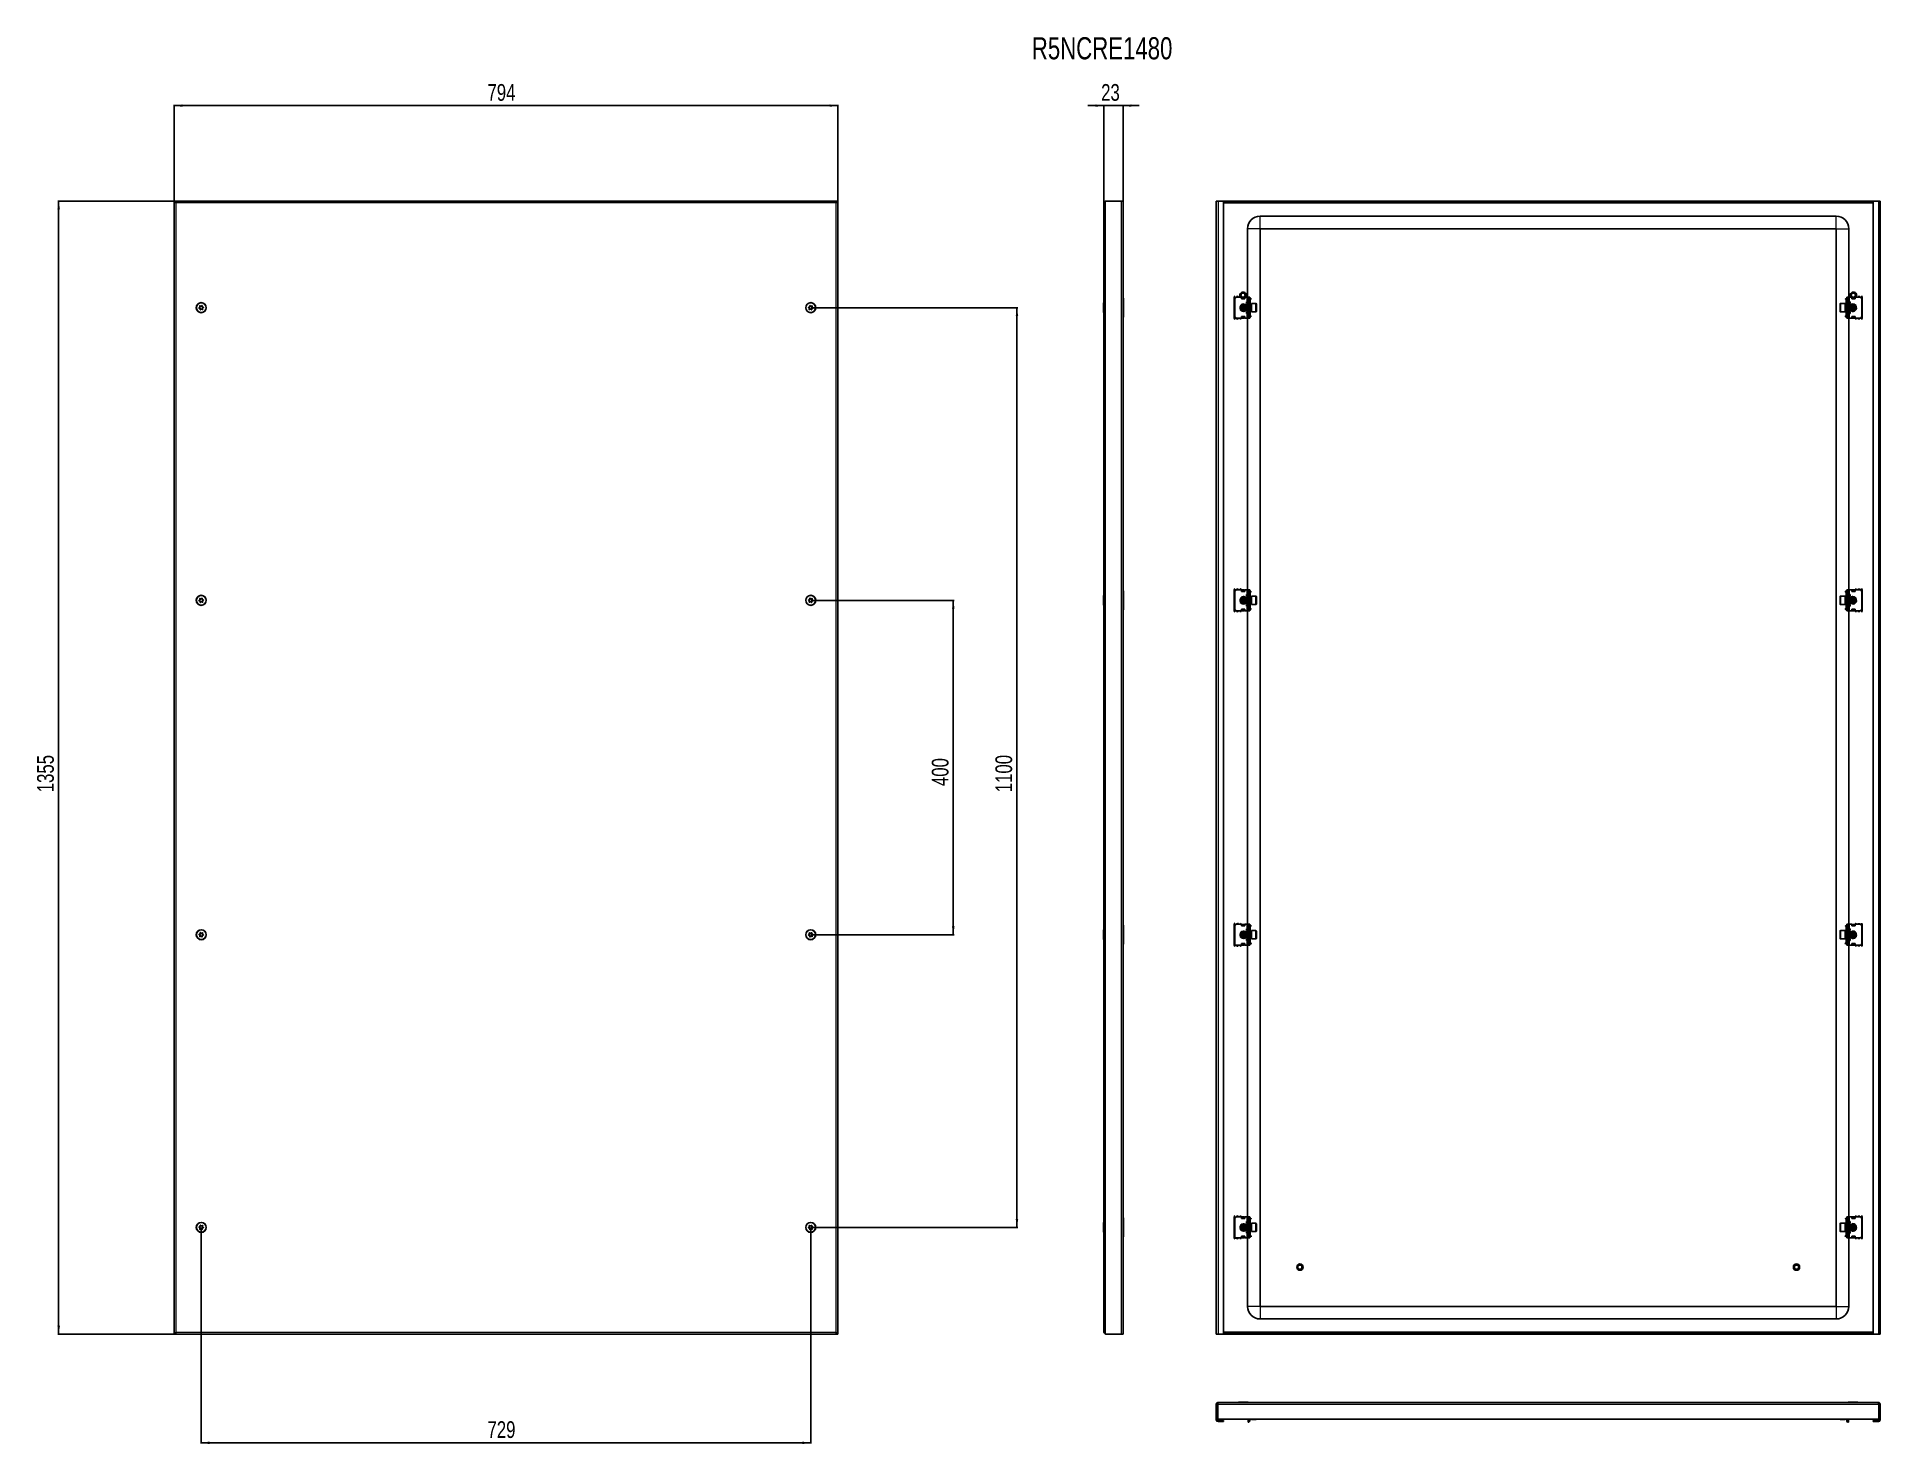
# Model space of a CAD drawing. Header units: millimetres. Extents: x -414 to 1791, y -491 to 1192.
import ezdxf

# ---------------------------------------------------------------- set-up
doc = ezdxf.new("R2010")
doc.units = ezdxf.units.MM
doc.layers.add('FORMAT', color=7, linetype='Continuous')
doc.styles.add('SLDTEXTSTYLE0', font='TXT', dxfattribs={"width": 0.75})
doc.dimstyles.new('SLDDIMSTYLE0', dxfattribs={"dimtxt": 20, "dimasz": 10, "dimexe": 0, "dimexo": 0.0625, "dimgap": 5, "dimtad": 2, "dimdec": 1, "dimrnd": 1e-09, "dimzin": 12, "dimdsep": 46, "dimtxsty": 'SLDTEXTSTYLE0', "dimsah": 1, "dimcen": 0.09, "dimadec": 0, "dimazin": 3, "dimtfac": 1, "dimtmove": 0, "dimatfit": 0, "dimfxl": 0, "dimfrac": 2, "dimtolj": 1, "dimtzin": 12, "dimarcsym": 0})
doc.dimstyles.new('SLDDIMSTYLE1', dxfattribs={"dimtxt": 20, "dimasz": 10, "dimexe": 0, "dimexo": 0.0625, "dimgap": 5, "dimtad": 2, "dimdec": 1, "dimrnd": 1e-09, "dimzin": 12, "dimdsep": 46, "dimtxsty": 'SLDTEXTSTYLE0', "dimsah": 1, "dimcen": 0.09, "dimadec": 0, "dimazin": 3, "dimtfac": 1, "dimtofl": 0, "dimtmove": 0, "dimatfit": 3, "dimfxl": 0, "dimfrac": 2, "dimtolj": 1, "dimtzin": 12, "dimarcsym": 0})

msp = doc.modelspace()

# ---------------------------------------------------------------- texts
at = {"layer": 'FORMAT', "insert": (776.08, 1191.54), "char_height": 26.458, "attachment_point": 1, "style": 'SLDTEXTSTYLE0'}
msp.add_mtext('R5NCRE1480', dxfattribs=at)

# ---------------------------------------------------------------- blocks, each defined once
blk = doc.blocks.new('_D')
at = {"layer": 'FORMAT'}
for p, q in [((862.3, 1109.7), (843, 1109.7)), ((862.3, 993.4), (862.3, 1110.7)), ((862.3, 1109.7), (885.3, 1109.7)), ((885.3, 995.5), (885.3, 1110.7)), ((885.3, 1109.7), (904.5, 1109.7))]:
    blk.add_line(p, q, dxfattribs=at)
for points in [[(862.3, 1109.7), (852.3, 1111.2), (852.3, 1108.2)], [(885.3, 1109.7), (895.3, 1108.2), (895.3, 1111.2)]]:
    blk.add_solid(points, dxfattribs=at)
at = {"layer": 'FORMAT', "insert": (859, 1135.5), "char_height": 20, "attachment_point": 1, "style": 'SLDTEXTSTYLE0'}
blk.add_mtext('23', dxfattribs=at)
blk = doc.blocks.new('_D_1')
at = {"layer": 'FORMAT'}
for p, q in [((-249.9, 995.5), (-388.9, 995.5)), ((-387.9, 995.5), (-387.9, -359.5)), ((-249.9, -359.5), (-388.9, -359.5))]:
    blk.add_line(p, q, dxfattribs=at)
for points in [[(-387.9, 995.5), (-389.4, 985.5), (-386.3, 985.5)], [(-387.9, -359.5), (-386.3, -349.5), (-389.4, -349.5)]]:
    blk.add_solid(points, dxfattribs=at)
at = {"layer": 'FORMAT', "insert": (-413.7, 288.5), "char_height": 20, "attachment_point": 1, "rotation": 90, "style": 'SLDTEXTSTYLE0'}
blk.add_mtext('1355', dxfattribs=at)
blk = doc.blocks.new('_D_2')
at = {"layer": 'FORMAT'}
for p, q in [((-249.9, 995.5), (-249.9, 1110.7)), ((-249.9, 1109.7), (544.1, 1109.7)), ((544.1, 995.5), (544.1, 1110.7))]:
    blk.add_line(p, q, dxfattribs=at)
for points in [[(-249.9, 1109.7), (-239.9, 1108.2), (-239.9, 1111.2)], [(544.1, 1109.7), (534.1, 1111.2), (534.1, 1108.2)]]:
    blk.add_solid(points, dxfattribs=at)
at = {"layer": 'FORMAT', "insert": (125, 1135.5), "char_height": 20, "attachment_point": 1, "style": 'SLDTEXTSTYLE0'}
blk.add_mtext('794', dxfattribs=at)
blk = doc.blocks.new('_D_3')
at = {"layer": 'FORMAT'}
for p, q in [((511.6, 868), (759.3, 868)), ((758.3, 868), (758.3, -232)), ((511.6, -232), (759.3, -232))]:
    blk.add_line(p, q, dxfattribs=at)
for points in [[(758.3, 868), (756.8, 858), (759.8, 858)], [(758.3, -232), (759.8, -222), (756.8, -222)]]:
    blk.add_solid(points, dxfattribs=at)
at = {"layer": 'FORMAT', "insert": (732.5, 288.5), "char_height": 20, "attachment_point": 1, "rotation": 90, "style": 'SLDTEXTSTYLE0'}
blk.add_mtext('1100', dxfattribs=at)
blk = doc.blocks.new('_D_4')
at = {"layer": 'FORMAT'}
for p, q in [((-217.4, -232), (-217.4, -490.6)), ((511.6, -232), (511.6, -490.6)), ((-217.4, -489.6), (511.6, -489.6))]:
    blk.add_line(p, q, dxfattribs=at)
for points in [[(-217.4, -489.6), (-207.4, -491.2), (-207.4, -488.1)], [(511.6, -489.6), (501.6, -488.1), (501.6, -491.2)]]:
    blk.add_solid(points, dxfattribs=at)
at = {"layer": 'FORMAT', "insert": (125, -463.8), "char_height": 20, "attachment_point": 1, "style": 'SLDTEXTSTYLE0'}
blk.add_mtext('729', dxfattribs=at)
blk = doc.blocks.new('_D_5')
at = {"layer": 'FORMAT'}
for p, q in [((511.6, 518), (683.1, 518)), ((682.1, 518), (682.1, 118)), ((511.6, 118), (683.1, 118))]:
    blk.add_line(p, q, dxfattribs=at)
for points in [[(682.1, 518), (680.6, 508), (683.7, 508)], [(682.1, 118), (683.7, 128), (680.6, 128)]]:
    blk.add_solid(points, dxfattribs=at)
at = {"layer": 'FORMAT', "insert": (656.4, 295.9), "char_height": 20, "attachment_point": 1, "rotation": 90, "style": 'SLDTEXTSTYLE0'}
blk.add_mtext('400', dxfattribs=at)

# ---------------------------------------------------------------- dimensions: what is measured, and where the dimension line sits
at = {"layer": 'FORMAT'}
for base, p1, p2, dimstyle, picture, middle in [((544.13, 1109.7), (-249.87, 995.54), (544.13, 995.54), 'SLDDIMSTYLE1', '_D_2', (147.13, 1109.7)), ((885.25, 1109.7), (862.25, 993.44), (885.25, 995.54), 'SLDDIMSTYLE0', '_D', (873.75, 1109.7)), ((511.63, -489.63), (-217.37, -231.96), (511.63, -231.96), 'SLDDIMSTYLE1', '_D_4', (147.13, -489.63))]:
    dim = msp.add_linear_dim(base=base, p1=p1, p2=p2, dimstyle=dimstyle, dxfattribs=at)
    dim.commit()
    dim.dimension.update_dxf_attribs({"geometry": picture, "text_midpoint": middle, "dimtype": 160})
for base, p1, p2, picture, middle in [((-387.87, -359.46), (-249.87, 995.54), (-249.87, -359.46), '_D_1', (-387.87, 318.04)), ((758.31, -231.96), (511.63, 868.04), (511.63, -231.96), '_D_3', (758.31, 318.04)), ((682.14, 118.04), (511.63, 518.04), (511.63, 118.04), '_D_5', (682.14, 318.04))]:
    dim = msp.add_linear_dim(base=base, p1=p1, p2=p2, angle=90, dimstyle='SLDDIMSTYLE1', dxfattribs=at)
    dim.commit()
    dim.dimension.update_dxf_attribs({"geometry": picture, "text_midpoint": middle, "dimtype": 160})

# ---------------------------------------------------------------- linework, layer by layer
at = {"color": 7, "linetype": 'Continuous', "lineweight": 25}
for p, q in [((-249.87, 995.54), (-249.87, -359.46)), ((-249.87, 995.54), (-248.37, 995.54)), ((-248.17, 995.54), (-248.37, 995.54)), ((-248.17, 994.43), (-248.17, 995.54)), ((542.43, 995.54), (-248.17, 995.54)), ((542.43, 994.42), (542.43, 995.54)), ((542.63, 995.54), (542.44, 995.54)), ((542.63, 995.54), (544.13, 995.54)), ((544.13, -359.46), (544.13, 995.54)), ((862.25, -357.36), (862.25, 993.44)), ((864.35, 995.54), (883.15, 995.54)), ((883.15, 995.54), (885.25, 995.54)), ((885.25, 995.54), (885.25, -359.46)), ((996.72, 995.54), (998.82, 995.54)), ((996.72, -359.46), (996.72, 995.54)), ((998.82, 995.54), (1005.22, 995.54)), ((1005.22, 995.54), (1005.22, -359.46)), ((1005.22, 995.54), (1782.22, 995.54)), ((1005.22, 994.04), (1782.22, 994.04)), ((1782.22, -359.46), (1782.22, 995.54)), ((1782.22, 995.54), (1788.62, 995.54)), ((1788.62, 995.54), (1790.72, 995.54)), ((1790.72, 995.54), (1790.72, -359.46)), ((1738.22, 977.54), (1049.22, 977.54)), ((1034.22, 962.54), (1034.22, 880.54)), ((1049.22, 962.54), (1049.22, -326.46)), ((1738.22, 962.54), (1049.22, 962.54)), ((1738.22, -326.46), (1738.22, 962.54)), ((1753.22, 880.54), (1753.22, 962.54)), ((862.25, 873.82), (861.95, 873.82)), ((861.95, 862.25), (861.95, 873.82)), ((861.95, 862.25), (862.25, 862.25)), ((885.75, 878.54), (885.75, 857.54)), ((1018.22, 880.79), (1018.22, 855.29)), ((1018.72, 878.54), (1018.72, 857.54)), ((1026.72, 880.54), (1020.72, 880.54)), ((1026.72, 880.54), (1026.72, 878.54)), ((1026.92, 879.75), (1026.72, 879.87)), ((1026.72, 878.54), (1030.72, 878.54)), ((1026.92, 878.54), (1026.92, 879.75)), ((1026.97, 880.16), (1027.3, 880.39)), ((1027.47, 880.16), (1026.97, 879.81)), ((1026.97, 879.81), (1026.97, 880.16)), ((1026.97, 878.89), (1026.97, 879.81)), ((1026.97, 878.54), (1026.97, 878.89)), ((1027.47, 880.31), (1027.47, 880.16)), ((1027.47, 880.16), (1027.87, 880.16)), ((1028.2, 865.47), (1029.02, 865.29)), ((1029.27, 871.04), (1028.72, 870.48)), ((1028.72, 870.48), (1028.72, 865.59)), ((1028.72, 865.59), (1029.27, 865.04)), ((1029.33, 871.04), (1029.27, 871.04)), ((1029.27, 871.04), (1029.27, 865.04)), ((1029.27, 865.04), (1029.33, 865.04)), ((1029.72, 870.48), (1029.33, 871.04)), ((1029.33, 871.04), (1029.33, 866.89)), ((1029.33, 866.89), (1029.33, 865.04)), ((1029.33, 865.04), (1029.72, 865.59)), ((1029.51, 865.29), (1029.88, 865.36)), ((1029.56, 880.16), (1029.97, 880.16)), ((1030.11, 871.04), (1029.72, 870.48)), ((1029.72, 870.48), (1029.72, 867.1)), ((1029.72, 867.1), (1029.72, 865.59)), ((1029.72, 865.59), (1030.11, 865.04)), ((1029.97, 880.16), (1029.97, 880.31)), ((1030.47, 879.81), (1029.97, 880.16)), ((1030.33, 871.04), (1030.11, 871.04)), ((1030.11, 871.04), (1030.11, 866.89)), ((1030.11, 866.89), (1030.11, 865.04)), ((1030.11, 865.04), (1030.33, 865.04)), ((1030.14, 880.39), (1030.47, 880.16)), ((1030.72, 870.48), (1030.33, 871.04)), ((1030.33, 871.04), (1030.33, 866.89)), ((1030.33, 866.89), (1030.33, 865.04)), ((1030.33, 865.04), (1030.72, 865.59)), ((1030.47, 880.16), (1030.47, 879.81)), ((1030.72, 879.87), (1030.47, 879.72)), ((1030.47, 879.81), (1030.47, 878.89)), ((1030.47, 878.89), (1030.47, 878.54)), ((1030.55, 870.73), (1030.79, 870.59)), ((1030.79, 865.48), (1030.55, 865.35)), ((1033.22, 880.54), (1030.72, 880.54)), ((1030.72, 878.54), (1030.72, 880.54)), ((1031.11, 871.04), (1030.72, 870.48)), ((1030.72, 870.48), (1030.72, 867.1)), ((1030.72, 867.1), (1030.72, 865.59)), ((1030.72, 865.59), (1031.11, 865.04)), ((1031.33, 871.04), (1031.11, 871.04)), ((1031.11, 871.04), (1031.11, 866.89)), ((1031.11, 866.89), (1031.11, 865.04)), ((1031.11, 865.04), (1031.33, 865.04)), ((1031.72, 870.48), (1031.33, 871.04)), ((1031.33, 871.04), (1031.33, 866.89)), ((1031.33, 866.89), (1031.33, 865.04)), ((1031.33, 865.04), (1031.72, 865.59)), ((1032.11, 871.04), (1031.72, 870.48)), ((1031.72, 870.48), (1031.72, 867.1)), ((1031.72, 867.1), (1031.72, 865.59)), ((1031.72, 865.59), (1032.11, 865.04)), ((1032.33, 871.04), (1032.11, 871.04)), ((1032.11, 871.04), (1032.11, 866.89)), ((1032.11, 866.89), (1032.11, 865.04)), ((1032.11, 865.04), (1032.33, 865.04)), ((1032.72, 870.48), (1032.33, 871.04)), ((1032.33, 871.04), (1032.33, 866.89)), ((1032.33, 866.89), (1032.33, 865.04)), ((1032.33, 865.04), (1032.72, 865.59)), ((1032.72, 875.04), (1032.72, 873.04)), ((1033.22, 875.04), (1032.72, 875.04)), ((1032.72, 873.29), (1033.72, 873.29)), ((1032.72, 873.04), (1034.39, 872.07)), ((1034.22, 872.04), (1032.72, 872.04)), ((1032.72, 872.04), (1032.72, 864.04)), ((1032.72, 864.04), (1034.22, 864.04)), ((1034.39, 864.01), (1032.72, 863.04)), ((1032.72, 863.04), (1032.72, 861.04)), ((1033.72, 862.79), (1032.72, 862.79)), ((1032.72, 861.04), (1033.22, 861.04)), ((1034.72, 880.54), (1033.22, 880.54)), ((1034.72, 875.04), (1033.22, 875.04)), ((1033.22, 861.04), (1034.72, 861.04)), ((1033.72, 873.29), (1034.22, 873.29)), ((1034.22, 862.79), (1033.72, 862.79)), ((1034.22, 873.29), (1034.22, 872.17)), ((1034.22, 863.9), (1034.22, 862.79)), ((1034.72, 878.54), (1034.72, 880.54)), ((1034.72, 880.54), (1036.72, 880.54)), ((1034.72, 878.54), (1034.72, 857.54)), ((1035.72, 857.54), (1035.72, 878.54)), ((1036.72, 880.54), (1036.72, 880.27)), ((1036.72, 880.27), (1036.72, 855.81)), ((1036.72, 879.45), (1036.93, 879.24)), ((1037.22, 876.79), (1036.72, 876.79)), ((1037.22, 873.29), (1036.72, 873.29)), ((1037.11, 871.04), (1036.72, 870.48)), ((1036.72, 865.59), (1037.11, 865.04)), ((1036.72, 862.79), (1037.22, 862.79)), ((1037.33, 871.04), (1037.11, 871.04)), ((1037.11, 871.04), (1037.11, 866.89)), ((1037.11, 866.89), (1037.11, 865.04)), ((1037.11, 865.04), (1037.33, 865.04)), ((1037.22, 878.54), (1037.22, 878.08)), ((1037.22, 873.29), (1037.22, 876.79)), ((1037.22, 871.04), (1037.22, 873.29)), ((1037.22, 862.79), (1037.22, 865.04)), ((1037.22, 859.29), (1037.22, 862.79)), ((1037.3, 878.2), (1038.28, 879.18)), ((1037.66, 877.85), (1037.3, 878.2)), ((1037.72, 870.48), (1037.33, 871.04)), ((1037.33, 871.04), (1037.33, 866.89)), ((1037.33, 866.89), (1037.33, 865.04)), ((1037.33, 865.04), (1037.72, 865.59)), ((1037.66, 877.85), (1038.63, 878.82)), ((1038.11, 871.04), (1037.72, 870.48)), ((1037.72, 870.48), (1037.72, 867.1)), ((1037.72, 867.1), (1037.72, 865.59)), ((1037.72, 865.59), (1038.11, 865.04)), ((1038.47, 871.04), (1038.11, 871.04)), ((1038.11, 871.04), (1038.11, 866.89)), ((1038.11, 866.89), (1038.11, 865.04)), ((1038.11, 865.04), (1038.47, 865.04)), ((1038.28, 879.18), (1038.63, 878.82)), ((1044.12, 873.04), (1038.72, 873.04)), ((1038.72, 873.04), (1038.72, 863.04)), ((1038.72, 863.04), (1044.12, 863.04)), ((1044.72, 872.44), (1044.72, 863.64)), ((1742.72, 872.1), (1742.72, 872.44)), ((1742.72, 863.64), (1742.72, 872.1)), ((1748.72, 873.04), (1743.32, 873.04)), ((1743.32, 863.04), (1748.72, 863.04)), ((1748.72, 872.66), (1748.72, 873.04)), ((1748.72, 863.04), (1748.72, 872.66)), ((1749.16, 879.18), (1748.8, 878.82)), ((1749.78, 877.85), (1748.8, 878.82)), ((1749.33, 871.04), (1748.97, 871.04)), ((1748.97, 865.04), (1749.33, 865.04)), ((1750.13, 878.2), (1749.16, 879.18)), ((1749.72, 870.48), (1749.33, 871.04)), ((1749.33, 866.89), (1749.33, 871.04)), ((1749.33, 865.04), (1749.33, 866.89)), ((1749.33, 865.04), (1749.72, 865.59)), ((1750.11, 871.04), (1749.72, 870.48)), ((1749.72, 867.1), (1749.72, 870.48)), ((1749.72, 865.59), (1749.72, 867.1)), ((1749.72, 865.59), (1750.11, 865.04)), ((1749.78, 877.85), (1750.13, 878.2)), ((1750.33, 871.04), (1750.11, 871.04)), ((1750.11, 866.89), (1750.11, 871.04)), ((1750.11, 865.04), (1750.11, 866.89)), ((1750.11, 865.04), (1750.33, 865.04)), ((1750.22, 878.54), (1750.22, 878.14)), ((1750.22, 876.79), (1750.72, 876.79)), ((1750.22, 876.79), (1750.22, 873.29)), ((1750.72, 873.29), (1750.22, 873.29)), ((1750.22, 873.29), (1750.22, 871.04)), ((1750.22, 865.04), (1750.22, 862.79)), ((1750.22, 862.79), (1750.22, 859.29)), ((1750.22, 862.79), (1750.72, 862.79)), ((1750.72, 870.48), (1750.33, 871.04)), ((1750.33, 866.89), (1750.33, 871.04)), ((1750.33, 865.04), (1750.33, 866.89)), ((1750.33, 865.04), (1750.72, 865.59)), ((1750.51, 879.24), (1750.72, 879.45)), ((1750.72, 880.54), (1752.72, 880.54)), ((1750.72, 880.27), (1750.72, 880.54)), ((1750.72, 855.81), (1750.72, 880.27)), ((1751.72, 878.54), (1751.72, 857.54)), ((1752.72, 880.54), (1752.72, 878.54)), ((1752.72, 880.54), (1754.22, 880.54)), ((1752.72, 857.54), (1752.72, 878.54)), ((1754.22, 875.04), (1752.72, 875.04)), ((1752.72, 861.04), (1754.22, 861.04)), ((1753.04, 872.07), (1754.72, 873.04)), ((1754.72, 863.04), (1753.04, 864.01)), ((1753.22, 872.17), (1753.22, 873.29)), ((1753.22, 873.29), (1753.72, 873.29)), ((1754.72, 872.04), (1753.22, 872.04)), ((1753.22, 864.04), (1754.72, 864.04)), ((1753.22, 862.79), (1753.22, 863.9)), ((1753.72, 862.79), (1753.22, 862.79)), ((1753.72, 873.29), (1754.72, 873.29)), ((1754.72, 862.79), (1753.72, 862.79)), ((1754.22, 880.54), (1756.72, 880.54)), ((1754.72, 875.04), (1754.22, 875.04)), ((1754.22, 861.04), (1754.72, 861.04)), ((1754.72, 873.04), (1754.72, 875.04)), ((1754.72, 864.04), (1754.72, 872.04)), ((1755.11, 871.04), (1754.72, 870.48)), ((1754.72, 865.59), (1755.11, 865.04)), ((1754.72, 861.04), (1754.72, 863.04)), ((1755.33, 871.04), (1755.11, 871.04)), ((1755.11, 866.89), (1755.11, 871.04)), ((1755.11, 865.04), (1755.11, 866.89)), ((1755.11, 865.04), (1755.33, 865.04)), ((1755.72, 870.48), (1755.33, 871.04)), ((1755.33, 866.89), (1755.33, 871.04)), ((1755.33, 865.04), (1755.33, 866.89)), ((1755.33, 865.04), (1755.72, 865.59)), ((1756.11, 871.04), (1755.72, 870.48)), ((1755.72, 867.1), (1755.72, 870.48)), ((1755.72, 865.59), (1755.72, 867.1)), ((1755.72, 865.59), (1756.11, 865.04)), ((1756.33, 871.04), (1756.11, 871.04)), ((1756.11, 866.89), (1756.11, 871.04)), ((1756.11, 865.04), (1756.11, 866.89)), ((1756.11, 865.04), (1756.33, 865.04)), ((1756.72, 870.48), (1756.33, 871.04)), ((1756.33, 866.89), (1756.33, 871.04)), ((1756.33, 865.04), (1756.33, 866.89)), ((1756.33, 865.04), (1756.72, 865.59)), ((1756.64, 870.59), (1756.89, 870.73)), ((1756.89, 865.35), (1756.64, 865.48)), ((1756.72, 880.54), (1756.72, 878.54)), ((1756.97, 879.72), (1756.72, 879.87)), ((1756.72, 878.54), (1760.72, 878.54)), ((1757.11, 871.04), (1756.72, 870.48)), ((1756.72, 867.1), (1756.72, 870.48)), ((1756.72, 865.59), (1756.72, 867.1)), ((1756.72, 865.59), (1757.11, 865.04)), ((1756.97, 880.16), (1757.3, 880.39)), ((1757.47, 880.16), (1756.97, 879.81)), ((1756.97, 879.81), (1756.97, 880.16)), ((1756.97, 878.89), (1756.97, 879.81)), ((1756.97, 878.54), (1756.97, 878.89)), ((1757.33, 871.04), (1757.11, 871.04)), ((1757.11, 866.89), (1757.11, 871.04)), ((1757.11, 865.04), (1757.11, 866.89)), ((1757.11, 865.04), (1757.33, 865.04)), ((1757.72, 870.48), (1757.33, 871.04)), ((1757.33, 866.89), (1757.33, 871.04)), ((1757.33, 865.04), (1757.33, 866.89)), ((1757.33, 865.04), (1757.72, 865.59)), ((1757.47, 880.31), (1757.47, 880.16)), ((1757.47, 880.16), (1757.87, 880.16)), ((1757.55, 865.36), (1757.93, 865.29)), ((1758.11, 871.04), (1757.72, 870.48)), ((1757.72, 867.1), (1757.72, 870.48)), ((1757.72, 865.59), (1757.72, 867.1)), ((1757.72, 865.59), (1758.11, 865.04)), ((1758.16, 871.04), (1758.11, 871.04)), ((1758.11, 866.89), (1758.11, 871.04)), ((1758.11, 865.04), (1758.11, 866.89)), ((1758.11, 865.04), (1758.16, 865.04)), ((1758.72, 870.48), (1758.16, 871.04)), ((1758.16, 870.81), (1758.16, 871.04)), ((1758.16, 865.04), (1758.16, 870.81)), ((1758.16, 865.04), (1758.72, 865.59)), ((1758.41, 865.29), (1759.24, 865.47)), ((1758.72, 870.3), (1758.72, 870.48)), ((1758.72, 865.59), (1758.72, 870.3)), ((1759.56, 880.16), (1759.97, 880.16)), ((1759.97, 880.16), (1759.97, 880.31)), ((1760.47, 879.81), (1759.97, 880.16)), ((1760.14, 880.39), (1760.47, 880.16)), ((1760.47, 880.16), (1760.47, 879.81)), ((1760.47, 879.81), (1760.47, 878.89)), ((1760.47, 878.89), (1760.47, 878.54)), ((1760.72, 879.87), (1760.52, 879.75)), ((1760.52, 879.75), (1760.52, 878.54)), ((1760.72, 878.54), (1760.72, 880.54)), ((1760.72, 880.54), (1766.72, 880.54)), ((1768.72, 857.54), (1768.72, 878.54)), ((1769.22, 855.29), (1769.22, 880.79)), ((1026.72, 855.54), (1020.72, 855.54)), ((1026.22, 855.54), (1026.22, 855.29)), ((1030.72, 857.54), (1026.72, 857.54)), ((1026.72, 857.54), (1026.72, 855.54)), ((1026.72, 855.66), (1026.92, 855.66)), ((1026.92, 855.66), (1026.92, 857.54)), ((1026.97, 857.18), (1026.97, 857.54)), ((1026.97, 856.27), (1026.97, 857.18)), ((1026.97, 856.27), (1027.47, 855.92)), ((1026.97, 855.92), (1026.97, 856.27)), ((1027.47, 855.56), (1026.97, 855.92)), ((1029.97, 855.92), (1027.47, 855.92)), ((1027.47, 855.92), (1027.47, 855.56)), ((1029.97, 855.56), (1027.47, 855.56)), ((1029.97, 855.92), (1030.47, 856.27)), ((1029.97, 855.56), (1029.97, 855.92)), ((1030.47, 855.92), (1029.97, 855.56)), ((1030.47, 857.54), (1030.47, 857.18)), ((1030.47, 857.18), (1030.47, 856.27)), ((1030.47, 856.27), (1030.47, 855.92)), ((1030.72, 855.54), (1030.72, 857.54)), ((1033.22, 855.54), (1030.72, 855.54)), ((1034.72, 855.54), (1033.22, 855.54)), ((1034.22, 855.54), (1034.22, 530.54)), ((1034.72, 855.54), (1034.72, 857.54)), ((1036.72, 855.54), (1034.72, 855.54)), ((1037.22, 859.29), (1036.72, 859.29)), ((1036.93, 856.83), (1036.72, 856.62)), ((1036.72, 855.81), (1036.72, 855.54)), ((1037.22, 857.54), (1037.22, 857.93)), ((1037.66, 858.23), (1037.3, 857.87)), ((1037.3, 857.87), (1038.28, 856.9)), ((1037.66, 858.23), (1038.63, 857.25)), ((1038.28, 856.9), (1038.63, 857.25)), ((1749.78, 858.23), (1748.8, 857.25)), ((1749.16, 856.9), (1748.8, 857.25)), ((1750.13, 857.87), (1749.16, 856.9)), ((1749.78, 858.23), (1750.13, 857.87)), ((1750.22, 859.29), (1750.72, 859.29)), ((1750.22, 857.54), (1750.22, 858)), ((1750.72, 856.62), (1750.51, 856.83)), ((1750.72, 855.54), (1750.72, 855.81)), ((1752.72, 855.54), (1750.72, 855.54)), ((1752.72, 857.54), (1752.72, 855.54)), ((1752.72, 855.54), (1754.22, 855.54)), ((1753.22, 530.54), (1753.22, 855.54)), ((1754.22, 855.54), (1756.72, 855.54)), ((1760.72, 857.54), (1756.72, 857.54)), ((1756.72, 857.54), (1756.72, 855.54)), ((1756.97, 857.18), (1756.97, 857.54)), ((1756.97, 856.27), (1756.97, 857.18)), ((1756.97, 855.92), (1756.97, 856.27)), ((1756.97, 856.27), (1757.47, 855.92)), ((1757.47, 855.56), (1756.97, 855.92)), ((1757.47, 855.92), (1757.47, 855.56)), ((1759.97, 855.92), (1757.47, 855.92)), ((1759.97, 855.56), (1757.47, 855.56)), ((1759.97, 855.92), (1760.47, 856.27)), ((1759.97, 855.56), (1759.97, 855.92)), ((1760.47, 855.92), (1759.97, 855.56)), ((1760.47, 857.54), (1760.47, 857.18)), ((1760.47, 857.18), (1760.47, 856.27)), ((1760.47, 856.27), (1760.47, 855.92)), ((1760.52, 857.54), (1760.52, 855.66)), ((1760.52, 855.66), (1760.72, 855.66)), ((1760.72, 855.54), (1760.72, 857.54)), ((1760.72, 855.54), (1766.72, 855.54)), ((1761.22, 855.29), (1761.22, 855.54)), ((1018.22, 530.79), (1018.22, 505.29)), ((1026.72, 530.54), (1020.72, 530.54)), ((1026.22, 530.79), (1026.22, 530.54)), ((1026.72, 530.54), (1026.72, 528.54)), ((1026.92, 530.42), (1026.72, 530.42)), ((1026.92, 528.54), (1026.92, 530.42)), ((1026.97, 530.16), (1027.47, 530.51)), ((1027.47, 530.16), (1026.97, 529.81)), ((1026.97, 529.81), (1026.97, 530.16)), ((1026.97, 528.89), (1026.97, 529.81)), ((1027.47, 530.51), (1027.47, 530.16)), ((1027.47, 530.51), (1029.97, 530.51)), ((1027.47, 530.16), (1029.97, 530.16)), ((1029.97, 530.16), (1029.97, 530.51)), ((1029.97, 530.51), (1030.47, 530.16)), ((1030.47, 529.81), (1029.97, 530.16)), ((1030.47, 530.16), (1030.47, 529.81)), ((1030.47, 529.81), (1030.47, 528.89)), ((1030.72, 528.54), (1030.72, 530.54)), ((1033.22, 530.54), (1030.72, 530.54)), ((1034.72, 530.54), (1033.22, 530.54)), ((1034.72, 528.54), (1034.72, 530.54)), ((1034.72, 530.54), (1036.72, 530.54)), ((1036.72, 530.54), (1036.72, 530.27)), ((1036.72, 530.27), (1036.72, 505.81)), ((1036.72, 529.45), (1036.93, 529.24)), ((1037.3, 528.2), (1038.28, 529.18)), ((1038.28, 529.18), (1038.63, 528.82)), ((1749.16, 529.18), (1748.8, 528.82)), ((1750.13, 528.2), (1749.16, 529.18)), ((1750.51, 529.24), (1750.72, 529.45)), ((1750.72, 530.54), (1752.72, 530.54)), ((1750.72, 530.27), (1750.72, 530.54)), ((1750.72, 505.81), (1750.72, 530.27)), ((1752.72, 530.54), (1752.72, 528.54)), ((1752.72, 530.54), (1754.22, 530.54)), ((1754.22, 530.54), (1756.72, 530.54)), ((1756.72, 530.54), (1756.72, 528.54)), ((1756.97, 530.16), (1757.47, 530.51)), ((1757.47, 530.16), (1756.97, 529.81)), ((1756.97, 529.81), (1756.97, 530.16)), ((1756.97, 528.89), (1756.97, 529.81)), ((1757.47, 530.51), (1757.47, 530.16)), ((1757.47, 530.51), (1759.97, 530.51)), ((1757.47, 530.16), (1759.97, 530.16)), ((1759.97, 530.16), (1759.97, 530.51)), ((1759.97, 530.51), (1760.47, 530.16)), ((1760.47, 529.81), (1759.97, 530.16)), ((1760.47, 530.16), (1760.47, 529.81)), ((1760.47, 529.81), (1760.47, 528.89)), ((1760.52, 530.42), (1760.52, 528.54)), ((1760.72, 530.42), (1760.52, 530.42)), ((1760.72, 528.54), (1760.72, 530.54)), ((1760.72, 530.54), (1766.72, 530.54)), ((1761.22, 530.54), (1761.22, 530.79)), ((1769.22, 505.29), (1769.22, 530.79)), ((862.25, 523.82), (861.95, 523.82)), ((861.95, 512.25), (861.95, 523.82)), ((861.95, 512.25), (862.25, 512.25)), ((885.75, 528.54), (885.75, 507.54)), ((1018.72, 528.54), (1018.72, 507.54)), ((1026.72, 528.54), (1030.72, 528.54)), ((1030.72, 507.54), (1026.72, 507.54)), ((1026.72, 507.54), (1026.72, 505.54)), ((1026.92, 505.66), (1026.92, 507.54)), ((1026.97, 528.54), (1026.97, 528.89)), ((1026.97, 507.18), (1026.97, 507.54)), ((1026.97, 506.27), (1026.97, 507.18)), ((1028.2, 515.47), (1029.02, 515.29)), ((1029.27, 521.04), (1028.72, 520.48)), ((1028.72, 520.48), (1028.72, 515.59)), ((1028.72, 515.59), (1029.27, 515.04)), ((1029.33, 521.04), (1029.27, 521.04)), ((1029.27, 521.04), (1029.27, 515.04)), ((1029.27, 515.04), (1029.33, 515.04)), ((1029.72, 520.48), (1029.33, 521.04)), ((1029.33, 521.04), (1029.33, 516.89)), ((1029.33, 516.89), (1029.33, 515.04)), ((1029.33, 515.04), (1029.72, 515.59)), ((1029.51, 515.29), (1029.88, 515.36)), ((1030.11, 521.04), (1029.72, 520.48)), ((1029.72, 520.48), (1029.72, 517.1)), ((1029.72, 517.1), (1029.72, 515.59)), ((1029.72, 515.59), (1030.11, 515.04)), ((1030.33, 521.04), (1030.11, 521.04)), ((1030.11, 521.04), (1030.11, 516.89)), ((1030.11, 516.89), (1030.11, 515.04)), ((1030.11, 515.04), (1030.33, 515.04)), ((1030.72, 520.48), (1030.33, 521.04)), ((1030.33, 521.04), (1030.33, 516.89)), ((1030.33, 516.89), (1030.33, 515.04)), ((1030.33, 515.04), (1030.72, 515.59)), ((1030.47, 528.89), (1030.47, 528.54)), ((1030.47, 507.54), (1030.47, 507.18)), ((1030.47, 507.18), (1030.47, 506.27)), ((1030.55, 520.73), (1030.79, 520.59)), ((1030.79, 515.48), (1030.55, 515.35)), ((1031.11, 521.04), (1030.72, 520.48)), ((1030.72, 520.48), (1030.72, 517.1)), ((1030.72, 517.1), (1030.72, 515.59)), ((1030.72, 515.59), (1031.11, 515.04)), ((1030.72, 505.54), (1030.72, 507.54)), ((1031.33, 521.04), (1031.11, 521.04)), ((1031.11, 521.04), (1031.11, 516.89)), ((1031.11, 516.89), (1031.11, 515.04)), ((1031.11, 515.04), (1031.33, 515.04)), ((1031.72, 520.48), (1031.33, 521.04)), ((1031.33, 521.04), (1031.33, 516.89)), ((1031.33, 516.89), (1031.33, 515.04)), ((1031.33, 515.04), (1031.72, 515.59)), ((1032.11, 521.04), (1031.72, 520.48)), ((1031.72, 520.48), (1031.72, 517.1)), ((1031.72, 517.1), (1031.72, 515.59)), ((1031.72, 515.59), (1032.11, 515.04)), ((1032.33, 521.04), (1032.11, 521.04)), ((1032.11, 521.04), (1032.11, 516.89)), ((1032.11, 516.89), (1032.11, 515.04)), ((1032.11, 515.04), (1032.33, 515.04)), ((1032.72, 520.48), (1032.33, 521.04)), ((1032.33, 521.04), (1032.33, 516.89)), ((1032.33, 516.89), (1032.33, 515.04)), ((1032.33, 515.04), (1032.72, 515.59)), ((1032.72, 525.04), (1032.72, 523.04)), ((1033.22, 525.04), (1032.72, 525.04)), ((1032.72, 523.29), (1033.72, 523.29)), ((1032.72, 523.04), (1034.39, 522.07)), ((1034.22, 522.04), (1032.72, 522.04)), ((1032.72, 522.04), (1032.72, 514.04)), ((1032.72, 514.04), (1034.22, 514.04)), ((1034.39, 514.01), (1032.72, 513.04)), ((1032.72, 513.04), (1032.72, 511.04)), ((1033.72, 512.79), (1032.72, 512.79)), ((1032.72, 511.04), (1033.22, 511.04)), ((1034.72, 525.04), (1033.22, 525.04)), ((1033.22, 511.04), (1034.72, 511.04)), ((1033.72, 523.29), (1034.22, 523.29)), ((1034.22, 512.79), (1033.72, 512.79)), ((1034.22, 523.29), (1034.22, 522.17)), ((1034.22, 513.9), (1034.22, 512.79)), ((1034.72, 528.54), (1034.72, 507.54)), ((1034.72, 505.54), (1034.72, 507.54)), ((1035.72, 507.54), (1035.72, 528.54)), ((1037.22, 526.79), (1036.72, 526.79)), ((1037.22, 523.29), (1036.72, 523.29)), ((1037.11, 521.04), (1036.72, 520.48)), ((1036.72, 515.59), (1037.11, 515.04)), ((1036.72, 512.79), (1037.22, 512.79)), ((1037.22, 509.29), (1036.72, 509.29)), ((1037.33, 521.04), (1037.11, 521.04)), ((1037.11, 521.04), (1037.11, 516.89)), ((1037.11, 516.89), (1037.11, 515.04)), ((1037.11, 515.04), (1037.33, 515.04)), ((1037.22, 528.54), (1037.22, 528.08)), ((1037.22, 523.29), (1037.22, 526.79)), ((1037.22, 521.04), (1037.22, 523.29)), ((1037.22, 512.79), (1037.22, 515.04)), ((1037.22, 509.29), (1037.22, 512.79)), ((1037.22, 507.54), (1037.22, 507.93)), ((1037.66, 527.85), (1037.3, 528.2)), ((1037.66, 508.23), (1037.3, 507.87)), ((1037.3, 507.87), (1038.28, 506.9)), ((1037.72, 520.48), (1037.33, 521.04)), ((1037.33, 521.04), (1037.33, 516.89)), ((1037.33, 516.89), (1037.33, 515.04)), ((1037.33, 515.04), (1037.72, 515.59)), ((1037.66, 527.85), (1038.63, 528.82)), ((1037.66, 508.23), (1038.63, 507.25)), ((1038.11, 521.04), (1037.72, 520.48)), ((1037.72, 520.48), (1037.72, 517.1)), ((1037.72, 517.1), (1037.72, 515.59)), ((1037.72, 515.59), (1038.11, 515.04)), ((1038.47, 521.04), (1038.11, 521.04)), ((1038.11, 521.04), (1038.11, 516.89)), ((1038.11, 516.89), (1038.11, 515.04)), ((1038.11, 515.04), (1038.47, 515.04)), ((1038.28, 506.9), (1038.63, 507.25)), ((1044.12, 523.04), (1038.72, 523.04)), ((1038.72, 523.04), (1038.72, 513.04)), ((1038.72, 513.04), (1044.12, 513.04)), ((1044.72, 522.44), (1044.72, 513.64)), ((1742.72, 522.1), (1742.72, 522.44)), ((1742.72, 513.64), (1742.72, 522.1)), ((1748.72, 523.04), (1743.32, 523.04)), ((1743.32, 513.04), (1748.72, 513.04)), ((1748.72, 522.66), (1748.72, 523.04)), ((1748.72, 513.04), (1748.72, 522.66)), ((1749.78, 527.85), (1748.8, 528.82)), ((1749.78, 508.23), (1748.8, 507.25)), ((1749.16, 506.9), (1748.8, 507.25)), ((1749.33, 521.04), (1748.97, 521.04)), ((1748.97, 515.04), (1749.33, 515.04)), ((1750.13, 507.87), (1749.16, 506.9)), ((1749.72, 520.48), (1749.33, 521.04)), ((1749.33, 516.89), (1749.33, 521.04)), ((1749.33, 515.04), (1749.33, 516.89)), ((1749.33, 515.04), (1749.72, 515.59)), ((1750.11, 521.04), (1749.72, 520.48)), ((1749.72, 517.1), (1749.72, 520.48)), ((1749.72, 515.59), (1749.72, 517.1)), ((1749.72, 515.59), (1750.11, 515.04)), ((1749.78, 527.85), (1750.13, 528.2)), ((1749.78, 508.23), (1750.13, 507.87)), ((1750.33, 521.04), (1750.11, 521.04)), ((1750.11, 516.89), (1750.11, 521.04)), ((1750.11, 515.04), (1750.11, 516.89)), ((1750.11, 515.04), (1750.33, 515.04)), ((1750.22, 528.54), (1750.22, 528.14)), ((1750.22, 526.79), (1750.72, 526.79)), ((1750.22, 526.79), (1750.22, 523.29)), ((1750.72, 523.29), (1750.22, 523.29)), ((1750.22, 523.29), (1750.22, 521.04)), ((1750.22, 515.04), (1750.22, 512.79)), ((1750.22, 512.79), (1750.22, 509.29)), ((1750.22, 512.79), (1750.72, 512.79)), ((1750.22, 509.29), (1750.72, 509.29)), ((1750.22, 507.54), (1750.22, 508)), ((1750.72, 520.48), (1750.33, 521.04)), ((1750.33, 516.89), (1750.33, 521.04)), ((1750.33, 515.04), (1750.33, 516.89)), ((1750.33, 515.04), (1750.72, 515.59)), ((1751.72, 528.54), (1751.72, 507.54)), ((1752.72, 507.54), (1752.72, 528.54)), ((1754.22, 525.04), (1752.72, 525.04)), ((1752.72, 511.04), (1754.22, 511.04)), ((1752.72, 507.54), (1752.72, 505.54)), ((1753.04, 522.07), (1754.72, 523.04)), ((1754.72, 513.04), (1753.04, 514.01)), ((1753.22, 522.17), (1753.22, 523.29)), ((1753.22, 523.29), (1753.72, 523.29)), ((1754.72, 522.04), (1753.22, 522.04)), ((1753.22, 514.04), (1754.72, 514.04)), ((1753.22, 512.79), (1753.22, 513.9)), ((1753.72, 512.79), (1753.22, 512.79)), ((1753.72, 523.29), (1754.72, 523.29)), ((1754.72, 512.79), (1753.72, 512.79)), ((1754.72, 525.04), (1754.22, 525.04)), ((1754.22, 511.04), (1754.72, 511.04)), ((1754.72, 523.04), (1754.72, 525.04)), ((1754.72, 514.04), (1754.72, 522.04)), ((1755.11, 521.04), (1754.72, 520.48)), ((1754.72, 515.59), (1755.11, 515.04)), ((1754.72, 511.04), (1754.72, 513.04)), ((1755.33, 521.04), (1755.11, 521.04)), ((1755.11, 516.89), (1755.11, 521.04)), ((1755.11, 515.04), (1755.11, 516.89)), ((1755.11, 515.04), (1755.33, 515.04)), ((1755.72, 520.48), (1755.33, 521.04)), ((1755.33, 516.89), (1755.33, 521.04)), ((1755.33, 515.04), (1755.33, 516.89)), ((1755.33, 515.04), (1755.72, 515.59)), ((1756.11, 521.04), (1755.72, 520.48)), ((1755.72, 517.1), (1755.72, 520.48)), ((1755.72, 515.59), (1755.72, 517.1)), ((1755.72, 515.59), (1756.11, 515.04)), ((1756.33, 521.04), (1756.11, 521.04)), ((1756.11, 516.89), (1756.11, 521.04)), ((1756.11, 515.04), (1756.11, 516.89)), ((1756.11, 515.04), (1756.33, 515.04)), ((1756.72, 520.48), (1756.33, 521.04)), ((1756.33, 516.89), (1756.33, 521.04)), ((1756.33, 515.04), (1756.33, 516.89)), ((1756.33, 515.04), (1756.72, 515.59)), ((1756.64, 520.59), (1756.89, 520.73)), ((1756.89, 515.35), (1756.64, 515.48)), ((1756.72, 528.54), (1760.72, 528.54)), ((1757.11, 521.04), (1756.72, 520.48)), ((1756.72, 517.1), (1756.72, 520.48)), ((1756.72, 515.59), (1756.72, 517.1)), ((1756.72, 515.59), (1757.11, 515.04)), ((1760.72, 507.54), (1756.72, 507.54)), ((1756.72, 507.54), (1756.72, 505.54)), ((1756.97, 528.54), (1756.97, 528.89)), ((1756.97, 507.18), (1756.97, 507.54)), ((1756.97, 506.27), (1756.97, 507.18)), ((1757.33, 521.04), (1757.11, 521.04)), ((1757.11, 516.89), (1757.11, 521.04)), ((1757.11, 515.04), (1757.11, 516.89)), ((1757.11, 515.04), (1757.33, 515.04)), ((1757.72, 520.48), (1757.33, 521.04)), ((1757.33, 516.89), (1757.33, 521.04)), ((1757.33, 515.04), (1757.33, 516.89)), ((1757.33, 515.04), (1757.72, 515.59)), ((1757.55, 515.36), (1757.93, 515.29)), ((1758.11, 521.04), (1757.72, 520.48)), ((1757.72, 517.1), (1757.72, 520.48)), ((1757.72, 515.59), (1757.72, 517.1)), ((1757.72, 515.59), (1758.11, 515.04)), ((1758.16, 521.04), (1758.11, 521.04)), ((1758.11, 516.89), (1758.11, 521.04)), ((1758.11, 515.04), (1758.11, 516.89)), ((1758.11, 515.04), (1758.16, 515.04)), ((1758.72, 520.48), (1758.16, 521.04)), ((1758.16, 520.81), (1758.16, 521.04)), ((1758.16, 515.04), (1758.16, 520.81)), ((1758.16, 515.04), (1758.72, 515.59)), ((1758.41, 515.29), (1759.24, 515.47)), ((1758.72, 520.3), (1758.72, 520.48)), ((1758.72, 515.59), (1758.72, 520.3)), ((1760.47, 528.89), (1760.47, 528.54)), ((1760.47, 507.54), (1760.47, 507.18)), ((1760.47, 507.18), (1760.47, 506.27)), ((1760.52, 507.54), (1760.52, 505.66)), ((1760.72, 505.54), (1760.72, 507.54)), ((1768.72, 507.54), (1768.72, 528.54)), ((1026.72, 505.54), (1020.72, 505.54)), ((1026.22, 505.54), (1026.22, 505.29)), ((1026.72, 505.66), (1026.92, 505.66)), ((1026.97, 506.27), (1027.47, 505.92)), ((1026.97, 505.92), (1026.97, 506.27)), ((1027.47, 505.56), (1026.97, 505.92)), ((1029.97, 505.92), (1027.47, 505.92)), ((1027.47, 505.92), (1027.47, 505.56)), ((1029.97, 505.56), (1027.47, 505.56)), ((1029.97, 505.92), (1030.47, 506.27)), ((1029.97, 505.56), (1029.97, 505.92)), ((1030.47, 505.92), (1029.97, 505.56)), ((1030.47, 506.27), (1030.47, 505.92)), ((1033.22, 505.54), (1030.72, 505.54)), ((1034.72, 505.54), (1033.22, 505.54)), ((1034.22, 505.54), (1034.22, 130.54)), ((1036.72, 505.54), (1034.72, 505.54)), ((1036.93, 506.83), (1036.72, 506.62)), ((1036.72, 505.81), (1036.72, 505.54)), ((1750.72, 506.62), (1750.51, 506.83)), ((1750.72, 505.54), (1750.72, 505.81)), ((1752.72, 505.54), (1750.72, 505.54)), ((1752.72, 505.54), (1754.22, 505.54)), ((1753.22, 130.54), (1753.22, 505.54)), ((1754.22, 505.54), (1756.72, 505.54)), ((1756.97, 505.92), (1756.97, 506.27)), ((1756.97, 506.27), (1757.47, 505.92)), ((1757.47, 505.56), (1756.97, 505.92)), ((1757.47, 505.92), (1757.47, 505.56)), ((1759.97, 505.92), (1757.47, 505.92)), ((1759.97, 505.56), (1757.47, 505.56)), ((1759.97, 505.92), (1760.47, 506.27)), ((1759.97, 505.56), (1759.97, 505.92)), ((1760.47, 505.92), (1759.97, 505.56)), ((1760.47, 506.27), (1760.47, 505.92)), ((1760.52, 505.66), (1760.72, 505.66)), ((1760.72, 505.54), (1766.72, 505.54)), ((1761.22, 505.29), (1761.22, 505.54)), ((862.25, 123.82), (861.95, 123.82)), ((861.95, 115.89), (861.95, 123.82)), ((861.95, 112.25), (861.95, 115.89)), ((861.95, 112.25), (862.25, 112.25)), ((885.75, 128.54), (885.75, 107.54)), ((1018.22, 130.79), (1018.22, 105.29)), ((1018.72, 128.54), (1018.72, 107.54)), ((1026.72, 130.54), (1020.72, 130.54)), ((1026.22, 130.79), (1026.22, 130.54)), ((1026.72, 130.54), (1026.72, 128.54)), ((1026.92, 130.42), (1026.72, 130.42)), ((1026.72, 128.54), (1030.72, 128.54)), ((1026.92, 128.54), (1026.92, 130.42)), ((1026.97, 130.16), (1027.47, 130.51)), ((1027.47, 130.16), (1026.97, 129.81)), ((1026.97, 129.81), (1026.97, 130.16)), ((1026.97, 128.89), (1026.97, 129.81)), ((1026.97, 128.54), (1026.97, 128.89)), ((1027.47, 130.51), (1027.47, 130.16)), ((1027.47, 130.51), (1029.97, 130.51)), ((1027.47, 130.16), (1029.97, 130.16)), ((1029.02, 120.79), (1028.2, 120.6)), ((1029.27, 121.04), (1028.72, 120.48)), ((1028.72, 120.48), (1028.72, 115.78)), ((1028.72, 115.78), (1028.72, 115.59)), ((1028.72, 115.59), (1029.27, 115.04)), ((1029.33, 121.04), (1029.27, 121.04)), ((1029.27, 121.04), (1029.27, 115.26)), ((1029.27, 115.26), (1029.27, 115.04)), ((1029.27, 115.04), (1029.33, 115.04)), ((1029.72, 120.48), (1029.33, 121.04)), ((1029.33, 121.04), (1029.33, 119.18)), ((1029.33, 119.18), (1029.33, 115.04)), ((1029.33, 115.04), (1029.72, 115.59)), ((1029.88, 120.72), (1029.51, 120.78)), ((1030.11, 121.04), (1029.72, 120.48)), ((1029.72, 120.48), (1029.72, 118.97)), ((1029.72, 118.97), (1029.72, 115.59)), ((1029.72, 115.59), (1030.11, 115.04)), ((1029.97, 130.16), (1029.97, 130.51)), ((1029.97, 130.51), (1030.47, 130.16)), ((1030.47, 129.81), (1029.97, 130.16)), ((1030.33, 121.04), (1030.11, 121.04)), ((1030.11, 121.04), (1030.11, 119.18)), ((1030.11, 119.18), (1030.11, 115.04)), ((1030.11, 115.04), (1030.33, 115.04)), ((1030.72, 120.48), (1030.33, 121.04)), ((1030.33, 121.04), (1030.33, 119.18)), ((1030.33, 119.18), (1030.33, 115.04)), ((1030.33, 115.04), (1030.72, 115.59)), ((1030.47, 130.16), (1030.47, 129.81)), ((1030.47, 129.81), (1030.47, 128.89)), ((1030.47, 128.89), (1030.47, 128.54)), ((1030.55, 120.73), (1030.79, 120.59)), ((1030.79, 115.48), (1030.55, 115.35)), ((1030.72, 128.54), (1030.72, 130.54)), ((1033.22, 130.54), (1030.72, 130.54)), ((1031.11, 121.04), (1030.72, 120.48)), ((1030.72, 120.48), (1030.72, 118.97)), ((1030.72, 118.97), (1030.72, 115.59)), ((1030.72, 115.59), (1031.11, 115.04)), ((1031.33, 121.04), (1031.11, 121.04)), ((1031.11, 121.04), (1031.11, 119.18)), ((1031.11, 119.18), (1031.11, 115.04)), ((1031.11, 115.04), (1031.33, 115.04)), ((1031.72, 120.48), (1031.33, 121.04)), ((1031.33, 121.04), (1031.33, 119.18)), ((1031.33, 119.18), (1031.33, 115.04)), ((1031.33, 115.04), (1031.72, 115.59)), ((1032.11, 121.04), (1031.72, 120.48)), ((1031.72, 120.48), (1031.72, 118.97)), ((1031.72, 118.97), (1031.72, 115.59)), ((1031.72, 115.59), (1032.11, 115.04)), ((1032.33, 121.04), (1032.11, 121.04)), ((1032.11, 121.04), (1032.11, 119.18)), ((1032.11, 119.18), (1032.11, 115.04)), ((1032.11, 115.04), (1032.33, 115.04)), ((1032.72, 120.48), (1032.33, 121.04)), ((1032.33, 121.04), (1032.33, 119.18)), ((1032.33, 119.18), (1032.33, 115.04)), ((1032.33, 115.04), (1032.72, 115.59)), ((1032.72, 125.04), (1032.72, 123.04)), ((1033.22, 125.04), (1032.72, 125.04)), ((1032.72, 123.29), (1033.72, 123.29)), ((1032.72, 123.04), (1034.39, 122.07)), ((1034.22, 122.04), (1032.72, 122.04)), ((1032.72, 122.04), (1032.72, 114.04)), ((1032.72, 114.04), (1034.22, 114.04)), ((1034.39, 114.01), (1032.72, 113.04)), ((1032.72, 113.04), (1032.72, 111.04)), ((1033.72, 112.79), (1032.72, 112.79)), ((1032.72, 111.04), (1033.22, 111.04)), ((1034.72, 130.54), (1033.22, 130.54)), ((1034.72, 125.04), (1033.22, 125.04)), ((1033.22, 111.04), (1034.72, 111.04)), ((1033.72, 123.29), (1034.22, 123.29)), ((1034.22, 112.79), (1033.72, 112.79)), ((1034.22, 123.29), (1034.22, 122.17)), ((1034.22, 113.9), (1034.22, 112.79)), ((1034.72, 128.54), (1034.72, 130.54)), ((1034.72, 130.54), (1036.72, 130.54)), ((1034.72, 128.54), (1034.72, 107.54)), ((1035.72, 107.54), (1035.72, 128.54)), ((1036.72, 130.54), (1036.72, 130.27)), ((1036.72, 130.27), (1036.72, 105.81)), ((1036.72, 129.45), (1036.93, 129.24)), ((1037.22, 126.79), (1036.72, 126.79)), ((1037.22, 123.29), (1036.72, 123.29)), ((1037.11, 121.04), (1036.72, 120.48)), ((1036.72, 115.59), (1037.11, 115.04)), ((1036.72, 112.79), (1037.22, 112.79)), ((1037.33, 121.04), (1037.11, 121.04)), ((1037.11, 121.04), (1037.11, 119.18)), ((1037.11, 119.18), (1037.11, 115.04)), ((1037.11, 115.04), (1037.33, 115.04)), ((1037.22, 128.54), (1037.22, 128.08)), ((1037.22, 123.29), (1037.22, 126.79)), ((1037.22, 121.04), (1037.22, 123.29)), ((1037.22, 112.79), (1037.22, 115.04)), ((1037.22, 109.29), (1037.22, 112.79)), ((1037.3, 128.2), (1038.28, 129.18)), ((1037.66, 127.85), (1037.3, 128.2)), ((1037.72, 120.48), (1037.33, 121.04)), ((1037.33, 121.04), (1037.33, 119.18)), ((1037.33, 119.18), (1037.33, 115.04)), ((1037.33, 115.04), (1037.72, 115.59)), ((1037.66, 127.85), (1038.63, 128.82)), ((1038.11, 121.04), (1037.72, 120.48)), ((1037.72, 120.48), (1037.72, 118.97)), ((1037.72, 118.97), (1037.72, 115.59)), ((1037.72, 115.59), (1038.11, 115.04)), ((1038.47, 121.04), (1038.11, 121.04)), ((1038.11, 121.04), (1038.11, 119.18)), ((1038.11, 119.18), (1038.11, 115.04)), ((1038.11, 115.04), (1038.47, 115.04)), ((1038.28, 129.18), (1038.63, 128.82)), ((1044.12, 123.04), (1038.72, 123.04)), ((1038.72, 123.04), (1038.72, 113.42)), ((1038.72, 113.42), (1038.72, 113.04)), ((1038.72, 113.04), (1044.12, 113.04)), ((1044.72, 122.44), (1044.72, 113.97)), ((1044.72, 113.97), (1044.72, 113.64)), ((1742.72, 113.64), (1742.72, 122.44)), ((1748.72, 123.04), (1743.32, 123.04)), ((1743.32, 113.04), (1748.72, 113.04)), ((1748.72, 113.04), (1748.72, 123.04)), ((1749.16, 129.18), (1748.8, 128.82)), ((1749.78, 127.85), (1748.8, 128.82)), ((1749.33, 121.04), (1748.97, 121.04)), ((1748.97, 115.04), (1749.33, 115.04)), ((1750.13, 128.2), (1749.16, 129.18)), ((1749.72, 120.48), (1749.33, 121.04)), ((1749.33, 119.18), (1749.33, 121.04)), ((1749.33, 115.04), (1749.33, 119.18)), ((1749.33, 115.04), (1749.72, 115.59)), ((1750.11, 121.04), (1749.72, 120.48)), ((1749.72, 118.97), (1749.72, 120.48)), ((1749.72, 115.59), (1749.72, 118.97)), ((1749.72, 115.59), (1750.11, 115.04)), ((1749.78, 127.85), (1750.13, 128.2)), ((1750.33, 121.04), (1750.11, 121.04)), ((1750.11, 119.18), (1750.11, 121.04)), ((1750.11, 115.04), (1750.11, 119.18)), ((1750.11, 115.04), (1750.33, 115.04)), ((1750.22, 128.54), (1750.22, 128.14)), ((1750.22, 126.79), (1750.72, 126.79)), ((1750.22, 126.79), (1750.22, 123.29)), ((1750.72, 123.29), (1750.22, 123.29)), ((1750.22, 123.29), (1750.22, 121.04)), ((1750.22, 115.04), (1750.22, 112.79)), ((1750.22, 112.79), (1750.22, 109.29)), ((1750.22, 112.79), (1750.72, 112.79)), ((1750.72, 120.48), (1750.33, 121.04)), ((1750.33, 119.18), (1750.33, 121.04)), ((1750.33, 115.04), (1750.33, 119.18)), ((1750.33, 115.04), (1750.72, 115.59)), ((1750.51, 129.24), (1750.72, 129.45)), ((1750.72, 130.54), (1752.72, 130.54)), ((1750.72, 130.27), (1750.72, 130.54)), ((1750.72, 105.81), (1750.72, 130.27)), ((1751.72, 128.54), (1751.72, 107.54)), ((1752.72, 130.54), (1752.72, 128.54)), ((1752.72, 130.54), (1754.22, 130.54)), ((1752.72, 107.54), (1752.72, 128.54)), ((1754.22, 125.04), (1752.72, 125.04)), ((1752.72, 111.04), (1754.22, 111.04)), ((1753.04, 122.07), (1754.72, 123.04)), ((1754.72, 113.04), (1753.04, 114.01)), ((1753.22, 122.17), (1753.22, 123.29)), ((1753.22, 123.29), (1753.72, 123.29)), ((1754.72, 122.04), (1753.22, 122.04)), ((1753.22, 114.04), (1754.72, 114.04)), ((1753.22, 112.79), (1753.22, 113.9)), ((1753.72, 112.79), (1753.22, 112.79)), ((1753.72, 123.29), (1754.72, 123.29)), ((1754.72, 112.79), (1753.72, 112.79)), ((1754.22, 130.54), (1756.72, 130.54)), ((1754.72, 125.04), (1754.22, 125.04)), ((1754.22, 111.04), (1754.72, 111.04)), ((1754.72, 123.04), (1754.72, 125.04)), ((1754.72, 114.04), (1754.72, 122.04)), ((1755.11, 121.04), (1754.72, 120.48)), ((1754.72, 115.59), (1755.11, 115.04)), ((1754.72, 111.04), (1754.72, 113.04)), ((1755.33, 121.04), (1755.11, 121.04)), ((1755.11, 119.18), (1755.11, 121.04)), ((1755.11, 115.04), (1755.11, 119.18)), ((1755.11, 115.04), (1755.33, 115.04)), ((1755.72, 120.48), (1755.33, 121.04)), ((1755.33, 119.18), (1755.33, 121.04)), ((1755.33, 115.04), (1755.33, 119.18)), ((1755.33, 115.04), (1755.72, 115.59)), ((1756.11, 121.04), (1755.72, 120.48)), ((1755.72, 118.97), (1755.72, 120.48)), ((1755.72, 115.59), (1755.72, 118.97)), ((1755.72, 115.59), (1756.11, 115.04)), ((1756.33, 121.04), (1756.11, 121.04)), ((1756.11, 119.18), (1756.11, 121.04)), ((1756.11, 115.04), (1756.11, 119.18)), ((1756.11, 115.04), (1756.33, 115.04)), ((1756.72, 120.48), (1756.33, 121.04)), ((1756.33, 119.18), (1756.33, 121.04)), ((1756.33, 115.04), (1756.33, 119.18)), ((1756.33, 115.04), (1756.72, 115.59)), ((1756.64, 120.59), (1756.89, 120.73)), ((1756.89, 115.35), (1756.64, 115.48)), ((1756.72, 130.54), (1756.72, 128.54)), ((1756.72, 128.54), (1760.72, 128.54)), ((1757.11, 121.04), (1756.72, 120.48)), ((1756.72, 118.97), (1756.72, 120.48)), ((1756.72, 115.59), (1756.72, 118.97)), ((1756.72, 115.59), (1757.11, 115.04)), ((1756.97, 130.16), (1757.47, 130.51)), ((1757.47, 130.16), (1756.97, 129.81)), ((1756.97, 129.81), (1756.97, 130.16)), ((1756.97, 128.89), (1756.97, 129.81)), ((1756.97, 128.54), (1756.97, 128.89)), ((1757.33, 121.04), (1757.11, 121.04)), ((1757.11, 119.18), (1757.11, 121.04)), ((1757.11, 115.04), (1757.11, 119.18)), ((1757.11, 115.04), (1757.33, 115.04)), ((1757.72, 120.48), (1757.33, 121.04)), ((1757.33, 119.18), (1757.33, 121.04)), ((1757.33, 115.04), (1757.33, 119.18)), ((1757.33, 115.04), (1757.72, 115.59)), ((1757.47, 130.51), (1757.47, 130.16)), ((1757.47, 130.51), (1759.97, 130.51)), ((1757.47, 130.16), (1759.97, 130.16)), ((1757.93, 120.78), (1757.55, 120.72)), ((1758.11, 121.04), (1757.72, 120.48)), ((1757.72, 118.97), (1757.72, 120.48)), ((1757.72, 115.59), (1757.72, 118.97)), ((1757.72, 115.59), (1758.11, 115.04)), ((1758.16, 121.04), (1758.11, 121.04)), ((1758.11, 119.18), (1758.11, 121.04)), ((1758.11, 115.04), (1758.11, 119.18)), ((1758.11, 115.04), (1758.16, 115.04)), ((1758.72, 120.48), (1758.16, 121.04)), ((1758.16, 115.04), (1758.16, 121.04)), ((1758.16, 115.04), (1758.72, 115.59)), ((1759.24, 120.6), (1758.41, 120.79)), ((1758.72, 115.59), (1758.72, 120.48)), ((1759.97, 130.16), (1759.97, 130.51)), ((1759.97, 130.51), (1760.47, 130.16)), ((1760.47, 129.81), (1759.97, 130.16)), ((1760.47, 130.16), (1760.47, 129.81)), ((1760.47, 129.81), (1760.47, 128.89)), ((1760.47, 128.89), (1760.47, 128.54)), ((1760.52, 130.42), (1760.52, 128.54)), ((1760.72, 130.42), (1760.52, 130.42)), ((1760.72, 130.54), (1766.72, 130.54)), ((1760.72, 128.54), (1760.72, 130.54)), ((1761.22, 130.54), (1761.22, 130.79)), ((1768.72, 107.54), (1768.72, 128.54)), ((1769.22, 105.29), (1769.22, 130.79)), ((1026.72, 105.54), (1020.72, 105.54)), ((1026.22, 105.54), (1026.22, 105.29)), ((1030.72, 107.54), (1026.72, 107.54)), ((1026.72, 107.54), (1026.72, 105.54)), ((1026.72, 105.66), (1026.92, 105.66)), ((1026.92, 105.66), (1026.92, 107.54)), ((1026.97, 107.18), (1026.97, 107.54)), ((1026.97, 106.27), (1026.97, 107.18)), ((1026.97, 106.27), (1027.47, 105.92)), ((1026.97, 105.92), (1026.97, 106.27)), ((1027.47, 105.56), (1026.97, 105.92)), ((1029.97, 105.92), (1027.47, 105.92)), ((1027.47, 105.92), (1027.47, 105.56)), ((1029.97, 105.56), (1027.47, 105.56)), ((1029.97, 105.92), (1030.47, 106.27)), ((1029.97, 105.56), (1029.97, 105.92)), ((1030.47, 105.92), (1029.97, 105.56)), ((1030.47, 107.54), (1030.47, 107.18)), ((1030.47, 107.18), (1030.47, 106.27)), ((1030.47, 106.27), (1030.47, 105.92)), ((1030.72, 105.54), (1030.72, 107.54)), ((1033.22, 105.54), (1030.72, 105.54)), ((1034.72, 105.54), (1033.22, 105.54)), ((1034.22, 105.54), (1034.22, -219.46)), ((1034.72, 105.54), (1034.72, 107.54)), ((1036.72, 105.54), (1034.72, 105.54)), ((1037.22, 109.29), (1036.72, 109.29)), ((1036.93, 106.83), (1036.72, 106.62)), ((1036.72, 105.81), (1036.72, 105.54)), ((1037.22, 107.54), (1037.22, 107.93)), ((1037.66, 108.23), (1037.3, 107.87)), ((1037.3, 107.87), (1038.28, 106.9)), ((1037.66, 108.23), (1038.63, 107.25)), ((1038.28, 106.9), (1038.63, 107.25)), ((1749.78, 108.23), (1748.8, 107.25)), ((1749.16, 106.9), (1748.8, 107.25)), ((1750.13, 107.87), (1749.16, 106.9)), ((1749.78, 108.23), (1750.13, 107.87)), ((1750.22, 109.29), (1750.72, 109.29)), ((1750.22, 107.54), (1750.22, 108)), ((1750.72, 106.62), (1750.51, 106.83)), ((1750.72, 105.54), (1750.72, 105.81)), ((1752.72, 105.54), (1750.72, 105.54)), ((1752.72, 107.54), (1752.72, 105.54)), ((1752.72, 105.54), (1754.22, 105.54)), ((1753.22, -219.46), (1753.22, 105.54)), ((1754.22, 105.54), (1756.72, 105.54)), ((1760.72, 107.54), (1756.72, 107.54)), ((1756.72, 107.54), (1756.72, 105.54)), ((1756.97, 107.18), (1756.97, 107.54)), ((1756.97, 106.27), (1756.97, 107.18)), ((1756.97, 106.27), (1757.47, 105.92)), ((1756.97, 105.92), (1756.97, 106.27)), ((1757.47, 105.56), (1756.97, 105.92)), ((1759.97, 105.92), (1757.47, 105.92)), ((1757.47, 105.92), (1757.47, 105.56)), ((1759.97, 105.56), (1757.47, 105.56)), ((1759.97, 105.92), (1760.47, 106.27)), ((1759.97, 105.56), (1759.97, 105.92)), ((1760.47, 105.92), (1759.97, 105.56)), ((1760.47, 107.54), (1760.47, 107.18)), ((1760.47, 107.18), (1760.47, 106.27)), ((1760.47, 106.27), (1760.47, 105.92)), ((1760.52, 107.54), (1760.52, 105.66)), ((1760.52, 105.66), (1760.72, 105.66)), ((1760.72, 105.54), (1760.72, 107.54)), ((1760.72, 105.54), (1766.72, 105.54)), ((1761.22, 105.29), (1761.22, 105.54)), ((1018.22, -219.21), (1018.22, -244.71)), ((1026.72, -219.46), (1020.72, -219.46)), ((1026.22, -219.21), (1026.22, -219.46)), ((1026.72, -219.46), (1026.72, -221.46)), ((1026.92, -219.58), (1026.72, -219.58)), ((1026.92, -221.46), (1026.92, -219.58)), ((1026.97, -219.84), (1027.47, -219.49)), ((1027.47, -219.84), (1026.97, -220.19)), ((1026.97, -220.19), (1026.97, -219.84)), ((1026.97, -221.11), (1026.97, -220.19)), ((1027.47, -219.49), (1027.47, -219.84)), ((1027.47, -219.49), (1029.97, -219.49)), ((1027.47, -219.84), (1029.97, -219.84)), ((1029.97, -219.84), (1029.97, -219.49)), ((1029.97, -219.49), (1030.47, -219.84)), ((1030.47, -220.19), (1029.97, -219.84)), ((1030.47, -219.84), (1030.47, -220.19)), ((1030.47, -220.19), (1030.47, -221.11)), ((1033.22, -219.46), (1030.72, -219.46)), ((1030.72, -221.46), (1030.72, -219.46)), ((1034.72, -219.46), (1033.22, -219.46)), ((1034.72, -221.46), (1034.72, -219.46)), ((1034.72, -219.46), (1036.72, -219.46)), ((1036.72, -219.46), (1036.72, -219.73)), ((1036.72, -219.73), (1036.72, -244.19)), ((1750.72, -219.46), (1752.72, -219.46)), ((1750.72, -219.73), (1750.72, -219.46)), ((1750.72, -244.19), (1750.72, -219.73)), ((1752.72, -219.46), (1752.72, -221.46)), ((1752.72, -219.46), (1754.22, -219.46)), ((1754.22, -219.46), (1756.72, -219.46)), ((1756.72, -219.46), (1756.72, -221.46)), ((1756.97, -219.84), (1757.47, -219.49)), ((1757.47, -219.84), (1756.97, -220.19)), ((1756.97, -220.19), (1756.97, -219.84)), ((1756.97, -221.11), (1756.97, -220.19)), ((1757.47, -219.49), (1757.47, -219.84)), ((1757.47, -219.49), (1759.97, -219.49)), ((1757.47, -219.84), (1759.97, -219.84)), ((1759.97, -219.84), (1759.97, -219.49)), ((1759.97, -219.49), (1760.47, -219.84)), ((1760.47, -220.19), (1759.97, -219.84)), ((1760.47, -219.84), (1760.47, -220.19)), ((1760.47, -220.19), (1760.47, -221.11)), ((1760.52, -219.58), (1760.52, -221.46)), ((1760.72, -219.58), (1760.52, -219.58)), ((1760.72, -219.46), (1766.72, -219.46)), ((1760.72, -221.46), (1760.72, -219.46)), ((1761.22, -219.46), (1761.22, -219.21)), ((1769.22, -244.71), (1769.22, -219.21)), ((862.25, -226.18), (861.95, -226.18)), ((861.95, -234.11), (861.95, -226.18)), ((861.95, -237.75), (861.95, -234.11)), ((861.95, -237.75), (862.25, -237.75)), ((885.75, -221.46), (885.75, -242.46)), ((1018.72, -221.46), (1018.72, -242.46)), ((1026.72, -221.46), (1030.72, -221.46)), ((1030.72, -242.46), (1026.72, -242.46)), ((1026.72, -242.46), (1026.72, -244.46)), ((1026.92, -244.34), (1026.92, -242.46)), ((1026.97, -221.46), (1026.97, -221.11)), ((1026.97, -242.82), (1026.97, -242.46)), ((1029.02, -229.21), (1028.2, -229.4)), ((1029.27, -228.96), (1028.72, -229.52)), ((1028.72, -229.52), (1028.72, -234.22)), ((1028.72, -234.22), (1028.72, -234.41)), ((1028.72, -234.41), (1029.27, -234.96)), ((1029.33, -228.96), (1029.27, -228.96)), ((1029.27, -228.96), (1029.27, -234.74)), ((1029.27, -234.74), (1029.27, -234.96)), ((1029.27, -234.96), (1029.33, -234.96)), ((1029.72, -229.52), (1029.33, -228.96)), ((1029.33, -228.96), (1029.33, -230.82)), ((1029.33, -230.82), (1029.33, -234.96)), ((1029.33, -234.96), (1029.72, -234.41)), ((1029.88, -229.28), (1029.51, -229.22)), ((1030.11, -228.96), (1029.72, -229.52)), ((1029.72, -229.52), (1029.72, -231.03)), ((1029.72, -231.03), (1029.72, -234.41)), ((1029.72, -234.41), (1030.11, -234.96)), ((1030.33, -228.96), (1030.11, -228.96)), ((1030.11, -228.96), (1030.11, -230.82)), ((1030.11, -230.82), (1030.11, -234.96)), ((1030.11, -234.96), (1030.33, -234.96)), ((1030.72, -229.52), (1030.33, -228.96)), ((1030.33, -228.96), (1030.33, -230.82)), ((1030.33, -230.82), (1030.33, -234.96)), ((1030.33, -234.96), (1030.72, -234.41)), ((1030.47, -221.11), (1030.47, -221.46)), ((1030.47, -242.46), (1030.47, -242.82)), ((1030.55, -229.27), (1030.79, -229.41)), ((1030.79, -234.52), (1030.55, -234.65)), ((1031.11, -228.96), (1030.72, -229.52)), ((1030.72, -229.52), (1030.72, -231.03)), ((1030.72, -231.03), (1030.72, -234.41)), ((1030.72, -234.41), (1031.11, -234.96)), ((1030.72, -244.46), (1030.72, -242.46)), ((1031.33, -228.96), (1031.11, -228.96)), ((1031.11, -228.96), (1031.11, -230.82)), ((1031.11, -230.82), (1031.11, -234.96)), ((1031.11, -234.96), (1031.33, -234.96)), ((1031.72, -229.52), (1031.33, -228.96)), ((1031.33, -228.96), (1031.33, -230.82)), ((1031.33, -230.82), (1031.33, -234.96)), ((1031.33, -234.96), (1031.72, -234.41)), ((1032.11, -228.96), (1031.72, -229.52)), ((1031.72, -229.52), (1031.72, -231.03)), ((1031.72, -231.03), (1031.72, -234.41)), ((1031.72, -234.41), (1032.11, -234.96)), ((1032.33, -228.96), (1032.11, -228.96)), ((1032.11, -228.96), (1032.11, -230.82)), ((1032.11, -230.82), (1032.11, -234.96)), ((1032.11, -234.96), (1032.33, -234.96)), ((1032.72, -229.52), (1032.33, -228.96)), ((1032.33, -228.96), (1032.33, -230.82)), ((1032.33, -230.82), (1032.33, -234.96)), ((1032.33, -234.96), (1032.72, -234.41)), ((1032.72, -224.96), (1032.72, -226.96)), ((1033.22, -224.96), (1032.72, -224.96)), ((1032.72, -226.71), (1033.72, -226.71)), ((1032.72, -226.96), (1034.39, -227.93)), ((1034.22, -227.96), (1032.72, -227.96)), ((1032.72, -227.96), (1032.72, -235.96)), ((1032.72, -235.96), (1034.22, -235.96)), ((1034.39, -235.99), (1032.72, -236.96)), ((1032.72, -236.96), (1032.72, -238.96)), ((1033.72, -237.21), (1032.72, -237.21)), ((1032.72, -238.96), (1033.22, -238.96)), ((1034.72, -224.96), (1033.22, -224.96)), ((1033.22, -238.96), (1034.72, -238.96)), ((1033.72, -226.71), (1034.22, -226.71)), ((1034.22, -237.21), (1033.72, -237.21)), ((1034.22, -226.71), (1034.22, -227.83)), ((1034.22, -236.1), (1034.22, -237.21)), ((1034.72, -221.46), (1034.72, -242.46)), ((1034.72, -244.46), (1034.72, -242.46)), ((1035.72, -242.46), (1035.72, -221.46)), ((1036.72, -220.55), (1036.93, -220.76)), ((1037.22, -223.21), (1036.72, -223.21)), ((1037.22, -226.71), (1036.72, -226.71)), ((1037.11, -228.96), (1036.72, -229.52)), ((1036.72, -234.41), (1037.11, -234.96)), ((1036.72, -237.21), (1037.22, -237.21)), ((1037.22, -240.71), (1036.72, -240.71)), ((1037.33, -228.96), (1037.11, -228.96)), ((1037.11, -228.96), (1037.11, -230.82)), ((1037.11, -230.82), (1037.11, -234.96)), ((1037.11, -234.96), (1037.33, -234.96)), ((1037.22, -221.46), (1037.22, -221.92)), ((1037.22, -226.71), (1037.22, -223.21)), ((1037.22, -228.96), (1037.22, -226.71)), ((1037.22, -237.21), (1037.22, -234.96)), ((1037.22, -240.71), (1037.22, -237.21)), ((1037.22, -242.46), (1037.22, -242.07)), ((1037.3, -221.8), (1038.28, -220.82)), ((1037.66, -222.15), (1037.3, -221.8)), ((1037.66, -241.77), (1037.3, -242.13)), ((1037.3, -242.13), (1038.28, -243.1)), ((1037.72, -229.52), (1037.33, -228.96)), ((1037.33, -228.96), (1037.33, -230.82)), ((1037.33, -230.82), (1037.33, -234.96)), ((1037.33, -234.96), (1037.72, -234.41)), ((1037.66, -222.15), (1038.63, -221.18)), ((1037.66, -241.77), (1038.63, -242.75)), ((1038.11, -228.96), (1037.72, -229.52)), ((1037.72, -229.52), (1037.72, -231.03)), ((1037.72, -231.03), (1037.72, -234.41)), ((1037.72, -234.41), (1038.11, -234.96)), ((1038.47, -228.96), (1038.11, -228.96)), ((1038.11, -228.96), (1038.11, -230.82)), ((1038.11, -230.82), (1038.11, -234.96)), ((1038.11, -234.96), (1038.47, -234.96)), ((1038.28, -220.82), (1038.63, -221.18)), ((1044.12, -226.96), (1038.72, -226.96)), ((1038.72, -226.96), (1038.72, -236.58)), ((1038.72, -236.58), (1038.72, -236.96)), ((1038.72, -236.96), (1044.12, -236.96)), ((1044.72, -227.56), (1044.72, -236.03)), ((1044.72, -236.03), (1044.72, -236.36)), ((1742.72, -236.36), (1742.72, -227.56)), ((1748.72, -226.96), (1743.32, -226.96)), ((1743.32, -236.96), (1748.72, -236.96)), ((1748.72, -236.96), (1748.72, -226.96)), ((1749.16, -220.82), (1748.8, -221.18)), ((1749.78, -222.15), (1748.8, -221.18)), ((1749.78, -241.77), (1748.8, -242.75)), ((1749.33, -228.96), (1748.97, -228.96)), ((1748.97, -234.96), (1749.33, -234.96)), ((1750.13, -221.8), (1749.16, -220.82)), ((1750.13, -242.13), (1749.16, -243.1)), ((1749.72, -229.52), (1749.33, -228.96)), ((1749.33, -230.82), (1749.33, -228.96)), ((1749.33, -234.96), (1749.33, -230.82)), ((1749.33, -234.96), (1749.72, -234.41)), ((1750.11, -228.96), (1749.72, -229.52)), ((1749.72, -231.03), (1749.72, -229.52)), ((1749.72, -234.41), (1749.72, -231.03)), ((1749.72, -234.41), (1750.11, -234.96)), ((1749.78, -222.15), (1750.13, -221.8)), ((1749.78, -241.77), (1750.13, -242.13)), ((1750.33, -228.96), (1750.11, -228.96)), ((1750.11, -230.82), (1750.11, -228.96)), ((1750.11, -234.96), (1750.11, -230.82)), ((1750.11, -234.96), (1750.33, -234.96)), ((1750.22, -221.46), (1750.22, -221.86)), ((1750.22, -223.21), (1750.72, -223.21)), ((1750.22, -223.21), (1750.22, -226.71)), ((1750.72, -226.71), (1750.22, -226.71)), ((1750.22, -226.71), (1750.22, -228.96)), ((1750.22, -234.96), (1750.22, -237.21)), ((1750.22, -237.21), (1750.22, -240.71)), ((1750.22, -237.21), (1750.72, -237.21)), ((1750.22, -240.71), (1750.72, -240.71)), ((1750.22, -242.46), (1750.22, -242)), ((1750.72, -229.52), (1750.33, -228.96)), ((1750.33, -230.82), (1750.33, -228.96)), ((1750.33, -234.96), (1750.33, -230.82)), ((1750.33, -234.96), (1750.72, -234.41)), ((1750.51, -220.76), (1750.72, -220.55)), ((1751.72, -221.46), (1751.72, -242.46)), ((1752.72, -242.46), (1752.72, -221.46)), ((1754.22, -224.96), (1752.72, -224.96)), ((1752.72, -238.96), (1754.22, -238.96)), ((1752.72, -242.46), (1752.72, -244.46)), ((1753.04, -227.93), (1754.72, -226.96)), ((1754.72, -236.96), (1753.04, -235.99)), ((1753.22, -227.83), (1753.22, -226.71)), ((1753.22, -226.71), (1753.72, -226.71)), ((1754.72, -227.96), (1753.22, -227.96)), ((1753.22, -235.96), (1754.72, -235.96)), ((1753.22, -237.21), (1753.22, -236.1)), ((1753.72, -237.21), (1753.22, -237.21)), ((1753.72, -226.71), (1754.72, -226.71)), ((1754.72, -237.21), (1753.72, -237.21)), ((1754.72, -224.96), (1754.22, -224.96)), ((1754.22, -238.96), (1754.72, -238.96)), ((1754.72, -226.96), (1754.72, -224.96)), ((1754.72, -235.96), (1754.72, -227.96)), ((1755.11, -228.96), (1754.72, -229.52)), ((1754.72, -234.41), (1755.11, -234.96)), ((1754.72, -238.96), (1754.72, -236.96)), ((1755.33, -228.96), (1755.11, -228.96)), ((1755.11, -230.82), (1755.11, -228.96)), ((1755.11, -234.96), (1755.11, -230.82)), ((1755.11, -234.96), (1755.33, -234.96)), ((1755.72, -229.52), (1755.33, -228.96)), ((1755.33, -230.82), (1755.33, -228.96)), ((1755.33, -234.96), (1755.33, -230.82)), ((1755.33, -234.96), (1755.72, -234.41)), ((1756.11, -228.96), (1755.72, -229.52)), ((1755.72, -231.03), (1755.72, -229.52)), ((1755.72, -234.41), (1755.72, -231.03)), ((1755.72, -234.41), (1756.11, -234.96)), ((1756.33, -228.96), (1756.11, -228.96)), ((1756.11, -230.82), (1756.11, -228.96)), ((1756.11, -234.96), (1756.11, -230.82)), ((1756.11, -234.96), (1756.33, -234.96)), ((1756.72, -229.52), (1756.33, -228.96)), ((1756.33, -230.82), (1756.33, -228.96)), ((1756.33, -234.96), (1756.33, -230.82)), ((1756.33, -234.96), (1756.72, -234.41)), ((1756.64, -229.41), (1756.89, -229.27)), ((1756.89, -234.65), (1756.64, -234.52)), ((1756.72, -221.46), (1760.72, -221.46)), ((1757.11, -228.96), (1756.72, -229.52)), ((1756.72, -231.03), (1756.72, -229.52)), ((1756.72, -234.41), (1756.72, -231.03)), ((1756.72, -234.41), (1757.11, -234.96)), ((1756.72, -242.46), (1756.72, -244.46)), ((1760.72, -242.46), (1756.72, -242.46)), ((1756.97, -221.46), (1756.97, -221.11)), ((1756.97, -242.82), (1756.97, -242.46)), ((1757.33, -228.96), (1757.11, -228.96)), ((1757.11, -230.82), (1757.11, -228.96)), ((1757.11, -234.96), (1757.11, -230.82)), ((1757.11, -234.96), (1757.33, -234.96)), ((1757.72, -229.52), (1757.33, -228.96)), ((1757.33, -230.82), (1757.33, -228.96)), ((1757.33, -234.96), (1757.33, -230.82)), ((1757.33, -234.96), (1757.72, -234.41)), ((1757.93, -229.22), (1757.55, -229.28)), ((1758.11, -228.96), (1757.72, -229.52)), ((1757.72, -231.03), (1757.72, -229.52)), ((1757.72, -234.41), (1757.72, -231.03)), ((1757.72, -234.41), (1758.11, -234.96)), ((1758.16, -228.96), (1758.11, -228.96)), ((1758.11, -230.82), (1758.11, -228.96)), ((1758.11, -234.96), (1758.11, -230.82)), ((1758.11, -234.96), (1758.16, -234.96)), ((1758.72, -229.52), (1758.16, -228.96)), ((1758.16, -234.96), (1758.16, -228.96)), ((1758.16, -234.96), (1758.72, -234.41)), ((1759.24, -229.4), (1758.41, -229.21)), ((1758.72, -234.41), (1758.72, -229.52)), ((1760.47, -221.11), (1760.47, -221.46)), ((1760.47, -242.46), (1760.47, -242.82)), ((1760.52, -242.46), (1760.52, -244.34)), ((1760.72, -244.46), (1760.72, -242.46)), ((1768.72, -242.46), (1768.72, -221.46)), ((1026.72, -244.46), (1020.72, -244.46)), ((1026.22, -244.46), (1026.22, -244.71)), ((1026.72, -244.34), (1026.92, -244.34)), ((1026.97, -243.73), (1026.97, -242.82)), ((1026.97, -243.73), (1027.47, -244.08)), ((1026.97, -244.08), (1026.97, -243.73)), ((1027.47, -244.44), (1026.97, -244.08)), ((1029.97, -244.08), (1027.47, -244.08)), ((1027.47, -244.08), (1027.47, -244.44)), ((1029.97, -244.44), (1027.47, -244.44)), ((1029.97, -244.08), (1030.47, -243.73)), ((1029.97, -244.44), (1029.97, -244.08)), ((1030.47, -244.08), (1029.97, -244.44)), ((1030.47, -242.82), (1030.47, -243.73)), ((1030.47, -243.73), (1030.47, -244.08)), ((1033.22, -244.46), (1030.72, -244.46)), ((1034.72, -244.46), (1033.22, -244.46)), ((1034.22, -244.46), (1034.22, -326.46)), ((1036.72, -244.46), (1034.72, -244.46)), ((1036.93, -243.17), (1036.72, -243.38)), ((1036.72, -244.19), (1036.72, -244.46)), ((1038.28, -243.1), (1038.63, -242.75)), ((1749.16, -243.1), (1748.8, -242.75)), ((1750.72, -243.38), (1750.51, -243.17)), ((1750.72, -244.46), (1750.72, -244.19)), ((1752.72, -244.46), (1750.72, -244.46)), ((1752.72, -244.46), (1754.22, -244.46)), ((1753.22, -326.46), (1753.22, -244.46)), ((1754.22, -244.46), (1756.72, -244.46)), ((1756.97, -243.73), (1756.97, -242.82)), ((1756.97, -243.73), (1757.47, -244.08)), ((1756.97, -244.08), (1756.97, -243.73)), ((1757.47, -244.44), (1756.97, -244.08)), ((1759.97, -244.08), (1757.47, -244.08)), ((1757.47, -244.08), (1757.47, -244.44)), ((1759.97, -244.44), (1757.47, -244.44)), ((1759.97, -244.08), (1760.47, -243.73)), ((1759.97, -244.44), (1759.97, -244.08)), ((1760.47, -244.08), (1759.97, -244.44)), ((1760.47, -242.82), (1760.47, -243.73)), ((1760.47, -243.73), (1760.47, -244.08)), ((1760.52, -244.34), (1760.72, -244.34)), ((1760.72, -244.46), (1766.72, -244.46)), ((1761.22, -244.71), (1761.22, -244.46)), ((1049.22, -326.46), (1738.22, -326.46)), ((1049.22, -341.46), (1738.22, -341.46)), ((-248.37, -359.46), (-249.87, -359.46)), ((-248.37, -359.46), (-248.17, -359.46)), ((-248.17, -358.35), (-248.17, -359.46)), ((-248.17, -359.46), (542.43, -359.46)), ((542.43, -358.35), (542.43, -359.46)), ((542.44, -359.46), (542.63, -359.46)), ((544.13, -359.46), (542.63, -359.46)), ((864.35, -359.46), (883.15, -359.46)), ((885.25, -359.46), (883.15, -359.46)), ((998.82, -359.46), (996.72, -359.46)), ((1005.22, -359.46), (998.82, -359.46)), ((1782.22, -357.96), (1005.22, -357.96)), ((1782.22, -359.46), (1005.22, -359.46)), ((1788.62, -359.46), (1782.22, -359.46)), ((1790.72, -359.46), (1788.62, -359.46)), ((998.22, -443.36), (996.72, -443.36)), ((996.72, -443.36), (996.72, -462.16)), ((998.22, -443.36), (998.22, -462.16)), ((998.42, -443.36), (998.42, -461.26)), ((998.42, -461.26), (1789.02, -461.26)), ((998.82, -441.26), (1788.62, -441.26)), ((998.82, -462.76), (1005.22, -462.76)), ((1005.22, -464.26), (1005.22, -462.76)), ((1023.43, -440.96), (1023.43, -441.26)), ((1023.43, -440.96), (1035, -440.96)), ((1034.72, -462.76), (1034.72, -461.26)), ((1034.72, -464.76), (1034.72, -462.76)), ((1035, -441.26), (1035, -440.96)), ((1036.72, -462.76), (1036.72, -461.26)), ((1037.22, -461.76), (1036.72, -461.76)), ((1036.72, -462.76), (1036.72, -463.76)), ((1038.72, -461.26), (1038.72, -461.76)), ((1038.72, -461.76), (1044.12, -461.76)), ((1743.32, -461.76), (1748.72, -461.76)), ((1748.72, -461.76), (1748.72, -461.26)), ((1750.22, -461.76), (1750.72, -461.76)), ((1750.72, -462.76), (1750.72, -461.26)), ((1750.72, -463.76), (1750.72, -462.76)), ((1752.43, -440.96), (1752.43, -441.26)), ((1752.43, -440.96), (1763.59, -440.96)), ((1752.72, -462.76), (1752.72, -461.26)), ((1752.72, -462.76), (1752.72, -464.76)), ((1763.59, -440.96), (1764, -440.96)), ((1764, -441.26), (1764, -440.96)), ((1782.22, -464.26), (1782.22, -462.76)), ((1782.22, -462.76), (1788.62, -462.76)), ((1789.02, -443.36), (1789.02, -461.26)), ((1790.72, -443.36), (1789.22, -443.36)), ((1789.22, -443.36), (1789.22, -462.16)), ((1790.72, -443.36), (1790.72, -462.16)), ((998.82, -464.26), (1005.22, -464.26)), ((1035.72, -464.76), (1034.72, -464.76)), ((1035.72, -464.76), (1036.72, -463.76)), ((1750.72, -463.76), (1751.72, -464.76)), ((1752.72, -464.76), (1751.72, -464.76)), ((1782.22, -464.26), (1788.62, -464.26))]:
    msp.add_line(p, q, dxfattribs=at)
at = {"color": 8, "linetype": 'Continuous', "lineweight": 18}
for p, q in [((-247.77, 993.44), (-247.77, -357.36)), ((542.03, 993.44), (-247.77, 993.44)), ((542.03, -357.36), (542.03, 993.44)), ((864.35, -359.46), (864.35, 995.54)), ((883.15, -359.46), (883.15, 995.54)), ((998.82, 995.54), (998.82, -359.46)), ((1005.22, 993.44), (1782.22, 993.44)), ((1788.62, 995.54), (1788.62, -359.46)), ((1049.22, 962.54), (1049.22, 977.54)), ((1738.22, 962.54), (1738.22, 977.54)), ((1049.22, 962.54), (1034.22, 962.54)), ((1738.22, 962.54), (1753.22, 962.54)), ((1018.22, 880.79), (1022.22, 880.79)), ((1022.22, 880.79), (1025.72, 880.79)), ((1030.47, 878.89), (1026.97, 878.89)), ((1033.22, 880.54), (1033.22, 875.04)), ((1033.22, 861.04), (1033.22, 855.54)), ((1033.72, 875.04), (1033.72, 873.29)), ((1033.72, 862.79), (1033.72, 861.04)), ((1034.22, 864.04), (1034.22, 872.04)), ((1035.72, 878.54), (1034.72, 878.54)), ((1036.72, 879.04), (1036.93, 879.24)), ((1036.72, 878.54), (1037.22, 878.54)), ((1038.47, 870.81), (1038.47, 871.04)), ((1038.47, 865.04), (1038.47, 870.81)), ((1044.12, 863.04), (1044.12, 873.04)), ((1743.32, 873.04), (1743.32, 872.66)), ((1743.32, 872.66), (1743.32, 863.04)), ((1748.97, 871.04), (1748.97, 865.04)), ((1750.72, 878.54), (1750.22, 878.54)), ((1750.72, 879.04), (1750.51, 879.24)), ((1752.72, 878.54), (1751.72, 878.54)), ((1753.22, 872.04), (1753.22, 864.04)), ((1753.72, 873.29), (1753.72, 875.04)), ((1753.72, 861.04), (1753.72, 862.79)), ((1754.22, 875.04), (1754.22, 880.54)), ((1754.22, 855.54), (1754.22, 861.04)), ((1760.47, 878.89), (1756.97, 878.89)), ((1761.72, 880.79), (1765.22, 880.79)), ((1769.22, 880.79), (1765.22, 880.79)), ((1018.22, 855.29), (1022.22, 855.29)), ((1026.22, 855.29), (1022.22, 855.29)), ((1026.97, 857.18), (1030.47, 857.18)), ((1034.72, 857.54), (1035.72, 857.54)), ((1036.72, 857.54), (1037.22, 857.54)), ((1036.72, 857.04), (1036.93, 856.83)), ((1750.72, 857.54), (1750.22, 857.54)), ((1750.72, 857.04), (1750.51, 856.83)), ((1751.72, 857.54), (1752.72, 857.54)), ((1756.97, 857.18), (1760.47, 857.18)), ((1765.22, 855.29), (1761.22, 855.29)), ((1769.22, 855.29), (1765.22, 855.29)), ((1018.22, 530.79), (1022.22, 530.79)), ((1022.22, 530.79), (1026.22, 530.79)), ((1033.22, 530.54), (1033.22, 525.04)), ((1036.72, 529.04), (1036.93, 529.24)), ((1750.72, 529.04), (1750.51, 529.24)), ((1754.22, 525.04), (1754.22, 530.54)), ((1761.22, 530.79), (1765.22, 530.79)), ((1769.22, 530.79), (1765.22, 530.79)), ((1030.47, 528.89), (1026.97, 528.89)), ((1026.97, 507.18), (1030.47, 507.18)), ((1033.22, 511.04), (1033.22, 505.54)), ((1033.72, 525.04), (1033.72, 523.29)), ((1033.72, 512.79), (1033.72, 511.04)), ((1034.22, 514.04), (1034.22, 522.04)), ((1035.72, 528.54), (1034.72, 528.54)), ((1034.72, 507.54), (1035.72, 507.54)), ((1036.72, 528.54), (1037.22, 528.54)), ((1036.72, 507.54), (1037.22, 507.54)), ((1038.47, 520.81), (1038.47, 521.04)), ((1038.47, 515.04), (1038.47, 520.81)), ((1044.12, 513.04), (1044.12, 523.04)), ((1743.32, 523.04), (1743.32, 522.66)), ((1743.32, 522.66), (1743.32, 513.04)), ((1748.97, 521.04), (1748.97, 515.04)), ((1750.72, 528.54), (1750.22, 528.54)), ((1750.72, 507.54), (1750.22, 507.54)), ((1752.72, 528.54), (1751.72, 528.54)), ((1751.72, 507.54), (1752.72, 507.54)), ((1753.22, 522.04), (1753.22, 514.04)), ((1753.72, 523.29), (1753.72, 525.04)), ((1753.72, 511.04), (1753.72, 512.79)), ((1754.22, 505.54), (1754.22, 511.04)), ((1760.47, 528.89), (1756.97, 528.89)), ((1756.97, 507.18), (1760.47, 507.18)), ((1018.22, 505.29), (1022.22, 505.29)), ((1026.22, 505.29), (1022.22, 505.29)), ((1036.72, 507.04), (1036.93, 506.83)), ((1750.72, 507.04), (1750.51, 506.83)), ((1765.22, 505.29), (1761.22, 505.29)), ((1769.22, 505.29), (1765.22, 505.29)), ((1018.22, 130.79), (1022.22, 130.79)), ((1022.22, 130.79), (1026.22, 130.79)), ((1030.47, 128.89), (1026.97, 128.89)), ((1033.22, 130.54), (1033.22, 125.04)), ((1033.22, 111.04), (1033.22, 105.54)), ((1033.72, 125.04), (1033.72, 123.29)), ((1033.72, 112.79), (1033.72, 111.04)), ((1034.22, 114.04), (1034.22, 122.04)), ((1035.72, 128.54), (1034.72, 128.54)), ((1036.72, 129.04), (1036.93, 129.24)), ((1036.72, 128.54), (1037.22, 128.54)), ((1038.47, 115.04), (1038.47, 121.04)), ((1044.12, 113.42), (1044.12, 123.04)), ((1044.12, 113.04), (1044.12, 113.42)), ((1743.32, 123.04), (1743.32, 113.04)), ((1748.97, 121.04), (1748.97, 115.26)), ((1748.97, 115.26), (1748.97, 115.04)), ((1750.72, 128.54), (1750.22, 128.54)), ((1750.72, 129.04), (1750.51, 129.24)), ((1752.72, 128.54), (1751.72, 128.54)), ((1753.22, 122.04), (1753.22, 114.04)), ((1753.72, 123.29), (1753.72, 125.04)), ((1753.72, 111.04), (1753.72, 112.79)), ((1754.22, 125.04), (1754.22, 130.54)), ((1754.22, 105.54), (1754.22, 111.04)), ((1760.47, 128.89), (1756.97, 128.89)), ((1761.22, 130.79), (1765.22, 130.79)), ((1769.22, 130.79), (1765.22, 130.79)), ((1018.22, 105.29), (1022.22, 105.29)), ((1026.22, 105.29), (1022.22, 105.29)), ((1026.97, 107.18), (1030.47, 107.18)), ((1034.72, 107.54), (1035.72, 107.54)), ((1036.72, 107.54), (1037.22, 107.54)), ((1036.72, 107.04), (1036.93, 106.83)), ((1750.72, 107.54), (1750.22, 107.54)), ((1750.72, 107.04), (1750.51, 106.83)), ((1751.72, 107.54), (1752.72, 107.54)), ((1756.97, 107.18), (1760.47, 107.18)), ((1765.22, 105.29), (1761.22, 105.29)), ((1769.22, 105.29), (1765.22, 105.29)), ((1018.22, -219.21), (1022.22, -219.21)), ((1022.22, -219.21), (1026.22, -219.21)), ((1033.22, -219.46), (1033.22, -224.96)), ((1754.22, -224.96), (1754.22, -219.46)), ((1761.22, -219.21), (1765.22, -219.21)), ((1769.22, -219.21), (1765.22, -219.21)), ((1030.47, -221.11), (1026.97, -221.11)), ((1033.22, -238.96), (1033.22, -244.46)), ((1033.72, -224.96), (1033.72, -226.71)), ((1033.72, -237.21), (1033.72, -238.96)), ((1034.22, -235.96), (1034.22, -227.96)), ((1035.72, -221.46), (1034.72, -221.46)), ((1034.72, -242.46), (1035.72, -242.46)), ((1036.72, -220.96), (1036.93, -220.76)), ((1036.72, -221.46), (1037.22, -221.46)), ((1036.72, -242.46), (1037.22, -242.46)), ((1038.47, -234.96), (1038.47, -228.96)), ((1044.12, -236.58), (1044.12, -226.96)), ((1044.12, -236.96), (1044.12, -236.58)), ((1743.32, -226.96), (1743.32, -236.96)), ((1748.97, -228.96), (1748.97, -234.74)), ((1748.97, -234.74), (1748.97, -234.96)), ((1750.72, -221.46), (1750.22, -221.46)), ((1750.72, -242.46), (1750.22, -242.46)), ((1750.72, -220.96), (1750.51, -220.76)), ((1752.72, -221.46), (1751.72, -221.46)), ((1751.72, -242.46), (1752.72, -242.46)), ((1753.22, -227.96), (1753.22, -235.96)), ((1753.72, -226.71), (1753.72, -224.96)), ((1753.72, -238.96), (1753.72, -237.21)), ((1754.22, -244.46), (1754.22, -238.96)), ((1760.47, -221.11), (1756.97, -221.11)), ((1018.22, -244.71), (1022.22, -244.71)), ((1026.22, -244.71), (1022.22, -244.71)), ((1026.97, -242.82), (1030.47, -242.82)), ((1036.72, -242.96), (1036.93, -243.17)), ((1750.72, -242.96), (1750.51, -243.17)), ((1756.97, -242.82), (1760.47, -242.82)), ((1765.22, -244.71), (1761.22, -244.71)), ((1769.22, -244.71), (1765.22, -244.71)), ((1049.22, -326.46), (1034.22, -326.46)), ((1049.22, -326.46), (1049.22, -341.46)), ((1738.22, -326.46), (1738.22, -341.46)), ((1738.22, -326.46), (1753.22, -326.46)), ((-247.77, -357.36), (542.03, -357.36)), ((1782.22, -357.36), (1005.22, -357.36)), ((998.22, -462.16), (996.72, -462.16)), ((998.42, -443.36), (1789.02, -443.36)), ((998.82, -462.76), (998.82, -464.26)), ((1034.72, -462.76), (1036.72, -462.76)), ((1044.12, -461.76), (1044.12, -461.26)), ((1743.32, -461.26), (1743.32, -461.76)), ((1750.72, -462.76), (1752.72, -462.76)), ((1788.62, -462.76), (1788.62, -464.26)), ((1789.22, -462.16), (1790.72, -462.16))]:
    msp.add_line(p, q, dxfattribs=at)
at = {"color": 7, "linetype": 'Continuous', "lineweight": 25, "flags": 128}
for points in [[(1029.88, 870.72), (1029.75, 870.74), (1029.51, 870.78)], [(1757.93, 870.78), (1757.68, 870.74), (1757.55, 870.72)], [(1029.88, 520.72), (1029.75, 520.74), (1029.51, 520.78)], [(1757.93, 520.78), (1757.68, 520.74), (1757.55, 520.72)], [(1029.51, 115.29), (1029.75, 115.33), (1029.88, 115.36)], [(1757.55, 115.36), (1757.68, 115.33), (1757.93, 115.29)], [(1029.51, -234.71), (1029.75, -234.67), (1029.88, -234.64)], [(1757.55, -234.64), (1757.68, -234.67), (1757.93, -234.71)]]:
    msp.add_lwpolyline(points, dxfattribs=at)
at = {"color": 7, "linetype": 'Continuous', "lineweight": 25}
for centre, radius in [((1028.72, 883.04), 3), ((1028.72, 883.04), 2.5), ((1758.72, 883.04), 3), ((1758.72, 883.04), 2.5), ((-217.37, 868.04), 6), ((-217.37, 868.04), 5.79), ((-217.37, 868.04), 1.85), ((511.63, 868.04), 6), ((511.63, 868.04), 5.78), ((511.63, 868.04), 1.85), ((-217.37, 518.04), 6), ((-217.37, 518.04), 5.78), ((-217.37, 518.04), 1.85), ((511.63, 518.04), 6), ((511.63, 518.04), 5.78), ((511.63, 518.04), 1.85), ((-217.37, 118.04), 6), ((-217.37, 118.04), 5.78), ((-217.37, 118.04), 1.85), ((511.63, 118.04), 6), ((511.63, 118.04), 5.79), ((511.63, 118.04), 1.85), ((-217.37, -231.96), 6), ((-217.37, -231.96), 5.78), ((-217.37, -231.96), 1.85), ((511.63, -231.96), 6), ((511.63, -231.96), 5.79), ((511.63, -231.96), 1.85), ((1096.72, -279.46), 3.75), ((1096.72, -279.46), 3), ((1096.72, -279.46), 2.5), ((1690.72, -279.46), 3.75), ((1690.72, -279.46), 3), ((1690.72, -279.46), 2.5)]:
    msp.add_circle(centre, radius, dxfattribs=at)
for centre, radius, start, end in [((1049.22, 962.54), 15, 90, 180), ((1738.22, 962.54), 15, 0, 90), ((1028.72, 883.04), 3.75, 0, 221.81031), ((1028.72, 883.04), 3.75, 318.18969, 0), ((1758.72, 883.04), 3.75, 0, 221.81031), ((1758.72, 883.04), 3.75, 318.18969, 0), ((883.75, 878.54), 2, 0, 41.40962), ((1020.72, 878.54), 2, 90, 180), ((1029.22, 868.04), 4, 45.71765, 270), ((1029.22, 868.04), 3, 74.33161, 285.66839), ((1029.22, 868.04), 2.76, 94.01261, 248.2426), ((1029.22, 868.04), 2.45, 101.79772, 258.20228), ((1029.22, 868.04), 4, 270, 314.28235), ((1034.22, 872.54), 0.5, 270, 0), ((1034.22, 863.54), 0.5, 0, 90), ((1037.72, 878.54), 2, 120, 180), ((1036.22, 878.54), 1, 0, 45), ((1038.47, 871.29), 0.25, 270, 0), ((1038.47, 864.79), 0.25, 360, 90), ((1044.12, 872.44), 0.6, 0, 90), ((1044.12, 863.64), 0.6, 270, 360), ((1743.32, 872.44), 0.6, 90, 180), ((1743.32, 863.64), 0.6, 180, 270), ((1748.97, 871.29), 0.25, 180, 270), ((1748.97, 864.79), 0.25, 90, 180), ((1751.22, 878.54), 1, 135, 180), ((1749.72, 878.54), 2, 0, 60), ((1753.22, 872.54), 0.5, 180, 270), ((1753.22, 863.54), 0.5, 90, 180), ((1758.22, 868.04), 4, 90, 134.28235), ((1758.22, 868.04), 4, 225.71765, 90), ((1758.22, 868.04), 3, 254.33161, 105.66839), ((1758.22, 868.04), 2.76, 291.7574, 85.98739), ((1758.22, 868.04), 2.45, 21.7574, 78.20228), ((1758.22, 868.04), 2.45, 281.79772, 21.7574), ((1766.72, 878.54), 2, 0, 90), ((883.75, 857.54), 2, 318.59038, 0), ((1020.72, 857.54), 2, 180, 270), ((1037.72, 857.54), 2, 180, 240), ((1036.22, 857.54), 1, 315, 0), ((1751.22, 857.54), 1, 180, 225), ((1749.72, 857.54), 2, 300, 0), ((1766.72, 857.54), 2, 270, 0), ((883.75, 528.54), 2, 0, 41.40962), ((1020.72, 528.54), 2, 90, 180), ((1037.72, 528.54), 2, 120, 180), ((1036.22, 528.54), 1, 0, 45), ((1751.22, 528.54), 1, 135, 180), ((1749.72, 528.54), 2, 0, 60), ((1766.72, 528.54), 2, 0, 90), ((883.75, 507.54), 2, 318.59038, 0), ((1020.72, 507.54), 2, 180, 270), ((1029.22, 518.04), 4, 45.71765, 270), ((1029.22, 518.04), 3, 74.33161, 285.66839), ((1029.22, 518.04), 2.76, 94.01261, 248.2426), ((1029.22, 518.04), 2.45, 101.79772, 258.20228), ((1029.22, 518.04), 4, 270, 314.28235), ((1034.22, 522.54), 0.5, 270, 0), ((1034.22, 513.54), 0.5, 0, 90), ((1037.72, 507.54), 2, 180, 240), ((1036.22, 507.54), 1, 315, 0), ((1038.47, 521.29), 0.25, 270, 0), ((1038.47, 514.79), 0.25, 360, 90), ((1044.12, 522.44), 0.6, 0, 90), ((1044.12, 513.64), 0.6, 270, 0), ((1743.32, 522.44), 0.6, 90, 180), ((1743.32, 513.64), 0.6, 180, 270), ((1748.97, 521.29), 0.25, 180, 270), ((1748.97, 514.79), 0.25, 90, 180), ((1751.22, 507.54), 1, 180, 225), ((1749.72, 507.54), 2, 300, 0), ((1753.22, 522.54), 0.5, 180, 270), ((1753.22, 513.54), 0.5, 90, 180), ((1758.22, 518.04), 4, 90, 134.28235), ((1758.22, 518.04), 4, 225.71765, 90), ((1758.22, 518.04), 3, 254.33161, 105.66839), ((1758.22, 518.04), 2.76, 291.7574, 85.98739), ((1758.22, 518.04), 2.45, 21.7574, 78.20228), ((1758.22, 518.04), 2.45, 281.79772, 21.7574), ((1766.72, 507.54), 2, 270, 0), ((883.75, 128.54), 2, 0, 41.40962), ((1020.72, 128.54), 2, 90, 180), ((1029.22, 118.04), 4, 45.71765, 270), ((1029.22, 118.04), 3, 74.33161, 285.66839), ((1029.22, 118.04), 2.76, 111.7574, 265.98739), ((1029.22, 118.04), 2.45, 101.79772, 201.7574), ((1029.22, 118.04), 2.45, 201.7574, 258.20228), ((1029.22, 118.04), 4, 270, 314.28235), ((1034.22, 122.54), 0.5, 270, 360), ((1034.22, 113.54), 0.5, 0, 90), ((1037.72, 128.54), 2, 120, 180), ((1036.22, 128.54), 1, 0, 45), ((1038.47, 121.29), 0.25, 270, 0), ((1038.47, 114.79), 0.25, 360, 90), ((1044.12, 122.44), 0.6, 0, 90), ((1044.12, 113.64), 0.6, 270, 360), ((1743.32, 122.44), 0.6, 90, 180), ((1743.32, 113.64), 0.6, 180, 270), ((1748.97, 121.29), 0.25, 180, 270), ((1748.97, 114.79), 0.25, 90, 180), ((1751.22, 128.54), 1, 135, 180), ((1749.72, 128.54), 2, 0, 60), ((1753.22, 122.54), 0.5, 180, 270), ((1753.22, 113.54), 0.5, 90, 180), ((1758.22, 118.04), 4, 90, 134.28235), ((1758.22, 118.04), 4, 225.71765, 90), ((1758.22, 118.04), 3, 254.33161, 105.66839), ((1758.22, 118.04), 2.76, 274.01261, 68.2426), ((1758.22, 118.04), 2.45, 281.79772, 78.20228), ((1766.72, 128.54), 2, 0, 90), ((883.75, 107.54), 2, 318.59038, 0), ((1020.72, 107.54), 2, 180, 270), ((1037.72, 107.54), 2, 180, 240), ((1036.22, 107.54), 1, 315, 0), ((1751.22, 107.54), 1, 180, 225), ((1749.72, 107.54), 2, 300, 0), ((1766.72, 107.54), 2, 270, 0), ((883.75, -221.46), 2, 0, 41.40962), ((1020.72, -221.46), 2, 90, 180), ((1037.72, -221.46), 2, 120, 180), ((1749.72, -221.46), 2, 0, 60), ((1766.72, -221.46), 2, 0, 90), ((883.75, -242.46), 2, 318.59038, 0), ((1020.72, -242.46), 2, 180, 270), ((1029.22, -231.96), 4, 45.71765, 270), ((1029.22, -231.96), 3, 74.33161, 285.66839), ((1029.22, -231.96), 2.76, 111.7574, 265.98739), ((1029.22, -231.96), 2.45, 101.79772, 201.7574), ((1029.22, -231.96), 2.45, 201.7574, 258.20228), ((1029.22, -231.96), 4, 270, 314.28235), ((1034.22, -227.46), 0.5, 270, 0), ((1034.22, -236.46), 0.5, 0, 90), ((1037.72, -242.46), 2, 180, 240), ((1036.22, -221.46), 1, 0, 45), ((1036.22, -242.46), 1, 315, 0), ((1038.47, -228.71), 0.25, 270, 0), ((1038.47, -235.21), 0.25, 360, 90), ((1044.12, -227.56), 0.6, 0, 90), ((1044.12, -236.36), 0.6, 270, 360), ((1743.32, -227.56), 0.6, 90, 180), ((1743.32, -236.36), 0.6, 180, 270), ((1748.97, -228.71), 0.25, 180, 270), ((1748.97, -235.21), 0.25, 90, 180), ((1751.22, -221.46), 1, 135, 180), ((1751.22, -242.46), 1, 180, 225), ((1749.72, -242.46), 2, 300, 0), ((1753.22, -227.46), 0.5, 180, 270), ((1753.22, -236.46), 0.5, 90, 180), ((1758.22, -231.96), 4, 90, 134.28235), ((1758.22, -231.96), 4, 225.71765, 90), ((1758.22, -231.96), 3, 254.33161, 105.66839), ((1758.22, -231.96), 2.76, 274.01261, 68.2426), ((1758.22, -231.96), 2.45, 281.79772, 78.20228), ((1766.72, -242.46), 2, 270, 0), ((1049.22, -326.46), 15, 180, 270), ((1738.22, -326.46), 15, 270, 0), ((998.82, -462.16), 2.1, 180, 270), ((998.82, -462.16), 0.6, 180, 270), ((1044.12, -461.16), 0.6, 270, 350.40593), ((1743.32, -461.16), 0.6, 189.59407, 270), ((1788.62, -462.16), 2.1, 270, 0), ((1788.62, -462.16), 0.6, 270, 0)]:
    msp.add_arc(centre, radius, start, end, dxfattribs=at)
at = {"color": 8, "linetype": 'Continuous', "lineweight": 18}
for centre, start, end in [((1029.22, 868.04), 38.94244, 270), ((1029.22, 868.04), 270, 321.05756), ((1758.22, 868.04), 218.94244, 90), ((1758.22, 868.04), 90, 141.05756), ((1029.22, 518.04), 38.94244, 270), ((1029.22, 518.04), 270, 321.05756), ((1758.22, 518.04), 218.94244, 90), ((1758.22, 518.04), 90, 141.05756), ((1029.22, 118.04), 38.94244, 270), ((1029.22, 118.04), 270, 321.05756), ((1758.22, 118.04), 218.94244, 90), ((1758.22, 118.04), 90, 141.05756), ((1029.22, -231.96), 38.94244, 270), ((1029.22, -231.96), 270, 321.05756), ((1758.22, -231.96), 218.94244, 90), ((1758.22, -231.96), 90, 141.05756)]:
    msp.add_arc(centre, 4.5, start, end, dxfattribs=at)
at = {"color": 7, "linetype": 'Continuous', "lineweight": 25}
for points, knots in [([(-247.77, 993.44), (-248.04, 993.61), (-248.31, 993.79), (-248.83, 994.14), (-249.05, 994.31), (-249.45, 994.66), (-249.6, 994.84), (-249.81, 995.19), (-249.87, 995.36), (-249.87, 995.54)], [0, 0, 0, 0, 0.25, 0.25, 0.5, 0.5, 0.75, 0.75, 1, 1, 1, 1]), ([(-247.77, 993.44), (-247.92, 993.79), (-248.08, 994.14), (-248.3, 994.84), (-248.37, 995.19), (-248.37, 995.54)], [0, 0, 0, 0, 0.5, 0.5, 1, 1, 1, 1]), ([(-248.17, 995.54), (-248.13, 995.54), (-248.1, 995.48), (-248.03, 995.27), (-248, 995.12), (-247.93, 994.73), (-247.9, 994.5), (-247.83, 993.99), (-247.8, 993.71), (-247.77, 993.44)], [0, 0, 0, 0, 0.25, 0.25, 0.5, 0.5, 0.75, 0.75, 1, 1, 1, 1]), ([(542.03, 993.44), (542.07, 993.71), (542.1, 993.99), (542.17, 994.5), (542.2, 994.73), (542.27, 995.12), (542.3, 995.27), (542.37, 995.48), (542.4, 995.54), (542.43, 995.54)], [0, 0, 0, 0, 0.25, 0.25, 0.5, 0.5, 0.75, 0.75, 1, 1, 1, 1]), ([(544.13, 995.54), (544.13, 995.36), (544.08, 995.19), (543.87, 994.84), (543.71, 994.66), (543.32, 994.31), (543.09, 994.14), (542.58, 993.79), (542.31, 993.61), (542.03, 993.44)], [0, 0, 0, 0, 0.25, 0.25, 0.5, 0.5, 0.75, 0.75, 1, 1, 1, 1]), ([(542.63, 995.54), (542.63, 995.19), (542.57, 994.84), (542.35, 994.13), (542.19, 993.79), (542.03, 993.44)], [0, 0, 0, 0, 0.5, 0.5, 1, 1, 1, 1]), ([(864.35, 995.54), (864.07, 995.36), (863.81, 995.19), (863.29, 994.84), (863.06, 994.66), (862.67, 994.31), (862.52, 994.14), (862.31, 993.79), (862.25, 993.61), (862.25, 993.44)], [0, 0, 0, 0, 0.25, 0.25, 0.5, 0.5, 0.75, 0.75, 1, 1, 1, 1]), ([(1018.22, 880.79), (1018.31, 881.03), (1018.5, 881.52), (1018.69, 881.91), (1018.79, 882.11)], [0, 0, 0, 0, 0.5020654, 1, 1, 1, 1]), ([(1021.65, 882.1), (1021.73, 881.94), (1021.9, 881.6), (1022.09, 881.11), (1022.2, 880.83), (1022.22, 880.79)], [0, 0, 0, 0, 0.4154826, 0.9171518, 1, 1, 1, 1]), ([(1022.22, 880.79), (1022.31, 881.03), (1022.5, 881.52), (1022.69, 881.91), (1022.79, 882.11)], [0, 0, 0, 0, 0.5020654, 1, 1, 1, 1]), ([(1764.65, 882.1), (1764.73, 881.94), (1764.9, 881.6), (1765.09, 881.11), (1765.2, 880.83), (1765.22, 880.79)], [0, 0, 0, 0, 0.4154826, 0.9171518, 1, 1, 1, 1]), ([(1765.22, 880.79), (1765.31, 881.03), (1765.5, 881.52), (1765.69, 881.91), (1765.79, 882.11)], [0, 0, 0, 0, 0.50206541, 1, 1, 1, 1]), ([(1768.65, 882.1), (1768.73, 881.94), (1768.9, 881.6), (1769.09, 881.11), (1769.2, 880.83), (1769.22, 880.79)], [0, 0, 0, 0, 0.4154826, 0.9171518, 1, 1, 1, 1]), ([(-216.33, 870.64), (-216.34, 870.64), (-216.37, 870.65), (-216.42, 870.63), (-216.55, 870.56), (-216.84, 870.3), (-217.25, 869.95), (-217.87, 869.84), (-218.36, 870), (-218.72, 870.16), (-218.94, 870.25), (-219.04, 870.26), (-219.08, 870.25), (-219.11, 870.23), (-219.13, 870.2), (-219.14, 870.14), (-219.12, 869.87), (-219.01, 869.41), (-219.02, 868.7), (-219.5, 868.18), (-219.9, 867.92), (-220.1, 867.74), (-220.13, 867.68), (-220.14, 867.65), (-220.13, 867.61), (-220.11, 867.59), (-220.08, 867.56), (-220.01, 867.51), (-219.8, 867.43), (-219.44, 867.31), (-218.97, 867.08), (-218.6, 866.57), (-218.55, 866.03), (-218.51, 865.64), (-218.47, 865.5), (-218.43, 865.45), (-218.4, 865.43), (-218.36, 865.43), (-218.31, 865.45), (-218.18, 865.52), (-217.89, 865.77), (-217.48, 866.12), (-216.86, 866.24), (-216.37, 866.08), (-216.01, 865.92), (-215.79, 865.83), (-215.69, 865.82), (-215.65, 865.82), (-215.62, 865.84), (-215.61, 865.87), (-215.59, 865.94), (-215.61, 866.21), (-215.72, 866.67), (-215.72, 867.38), (-215.23, 867.9), (-214.83, 868.16), (-214.63, 868.34), (-214.6, 868.4), (-214.59, 868.43), (-214.6, 868.46), (-214.62, 868.49), (-214.65, 868.52), (-214.72, 868.56), (-214.93, 868.65), (-215.29, 868.77), (-215.76, 868.99), (-216.13, 869.5), (-216.19, 870.04), (-216.23, 870.43), (-216.27, 870.58), (-216.3, 870.62), (-216.32, 870.63), (-216.33, 870.64)], [0, 0, 0, 0, 0.0020087, 0.00442, 0.0093647, 0.0255282, 0.0677053, 0.0957862, 0.1246456, 0.1503415, 0.1605194, 0.1633943, 0.1656965, 0.1672448, 0.1688741, 0.1707699, 0.1786058, 0.2119941, 0.2499945, 0.2879948, 0.3213831, 0.329219, 0.3311148, 0.3327441, 0.3342924, 0.3362166, 0.3385353, 0.3413178, 0.349662, 0.3753578, 0.4042173, 0.4322982, 0.4744753, 0.4906388, 0.4966691, 0.49844, 0.5, 0.5020087, 0.50442, 0.5093647, 0.5255282, 0.5677053, 0.5957862, 0.6246456, 0.6503415, 0.6605194, 0.6633943, 0.6656965, 0.6672448, 0.6688741, 0.6707699, 0.6786058, 0.7119941, 0.7499945, 0.7879948, 0.8213831, 0.829219, 0.8311148, 0.8327441, 0.8342924, 0.8362166, 0.8385353, 0.8413178, 0.849662, 0.8753578, 0.9042173, 0.9322982, 0.9744753, 0.9906388, 0.9966691, 0.99844, 1, 1, 1, 1]), ([(510.6, 870.64), (510.59, 870.63), (510.56, 870.62), (510.53, 870.57), (510.49, 870.43), (510.45, 870.04), (510.4, 869.5), (510.03, 868.99), (509.56, 868.77), (509.19, 868.64), (508.97, 868.55), (508.89, 868.5), (508.87, 868.46), (508.86, 868.43), (508.87, 868.4), (508.9, 868.34), (509.1, 868.16), (509.5, 867.9), (509.98, 867.38), (509.99, 866.67), (509.88, 866.21), (509.86, 865.94), (509.87, 865.87), (509.89, 865.84), (509.92, 865.83), (509.95, 865.82), (510, 865.82), (510.08, 865.84), (510.29, 865.92), (510.64, 866.08), (511.13, 866.24), (511.75, 866.12), (512.16, 865.77), (512.46, 865.52), (512.59, 865.44), (512.64, 865.43), (512.68, 865.44), (512.71, 865.46), (512.73, 865.51), (512.77, 865.65), (512.81, 866.03), (512.87, 866.57), (513.24, 867.08), (513.71, 867.3), (514.08, 867.43), (514.3, 867.52), (514.37, 867.58), (514.4, 867.61), (514.41, 867.65), (514.4, 867.68), (514.37, 867.74), (514.17, 867.92), (513.77, 868.18), (513.28, 868.7), (513.28, 869.41), (513.39, 869.87), (513.41, 870.14), (513.39, 870.2), (513.38, 870.23), (513.35, 870.25), (513.31, 870.26), (513.27, 870.25), (513.19, 870.24), (512.98, 870.16), (512.63, 870), (512.14, 869.84), (511.52, 869.95), (511.11, 870.31), (510.81, 870.56), (510.68, 870.63), (510.63, 870.65), (510.61, 870.64), (510.6, 870.64)], [0, 0, 0, 0, 0.0020087, 0.00442, 0.0093647, 0.0255282, 0.0677053, 0.0957862, 0.1246456, 0.1503415, 0.1605194, 0.1633943, 0.1656965, 0.1672448, 0.1688741, 0.1707699, 0.1786058, 0.2119941, 0.2499945, 0.2879948, 0.3213831, 0.329219, 0.3311148, 0.3327441, 0.3342924, 0.3362166, 0.3385353, 0.3413178, 0.349662, 0.3753578, 0.4042173, 0.4322982, 0.4744753, 0.4906388, 0.4966691, 0.49844, 0.5, 0.5020087, 0.50442, 0.5093647, 0.5255282, 0.5677053, 0.5957862, 0.6246456, 0.6503415, 0.6605194, 0.6633943, 0.6656965, 0.6672448, 0.6688741, 0.6707699, 0.6786058, 0.7119941, 0.7499945, 0.7879948, 0.8213831, 0.829219, 0.8311148, 0.8327441, 0.8342924, 0.8362166, 0.8385353, 0.8413178, 0.849662, 0.8753578, 0.9042173, 0.9322982, 0.9744753, 0.9906388, 0.9966691, 0.99844, 1, 1, 1, 1]), ([(1037.3, 878.2), (1037.15, 878.01), (1036.85, 877.63), (1036.72, 877.11), (1036.72, 876.83), (1036.72, 876.79)], [0, 0, 0, 0, 0.4618628, 0.9237257, 1, 1, 1, 1]), ([(1037.66, 877.85), (1037.54, 877.7), (1037.35, 877.47), (1037.24, 877.09), (1037.22, 876.89), (1037.22, 876.79)], [0, 0, 0, 0, 0.4850424, 0.7384039, 1, 1, 1, 1]), ([(1750.22, 876.79), (1750.2, 876.98), (1750.17, 877.27), (1749.98, 877.62), (1749.85, 877.77), (1749.78, 877.85)], [0, 0, 0, 0, 0.4850424, 0.7384039, 1, 1, 1, 1]), ([(1750.72, 876.79), (1750.69, 877.03), (1750.64, 877.51), (1750.35, 877.97), (1750.16, 878.17), (1750.13, 878.2)], [0, 0, 0, 0, 0.4618628, 0.9237257, 1, 1, 1, 1]), ([(1018.79, 853.98), (1018.71, 854.13), (1018.54, 854.48), (1018.34, 854.97), (1018.23, 855.25), (1018.22, 855.29)], [0, 0, 0, 0, 0.4154826, 0.9171518, 1, 1, 1, 1]), ([(1022.22, 855.29), (1022.12, 855.04), (1021.93, 854.56), (1021.74, 854.16), (1021.65, 853.97)], [0, 0, 0, 0, 0.50206541, 1, 1, 1, 1]), ([(1022.79, 853.98), (1022.71, 854.13), (1022.54, 854.48), (1022.34, 854.97), (1022.23, 855.25), (1022.22, 855.29)], [0, 0, 0, 0, 0.4154826, 0.9171518, 1, 1, 1, 1]), ([(1026.22, 855.29), (1026.17, 855.17), (1026.08, 854.93), (1025.93, 854.58), (1025.79, 854.25), (1025.69, 854.06), (1025.65, 853.96)], [0, 0, 0, 0, 0.2474545, 0.5020799, 0.7495343, 1, 1, 1, 1]), ([(1036.72, 859.29), (1036.74, 859.05), (1036.79, 858.56), (1037.08, 858.1), (1037.28, 857.9), (1037.3, 857.87)], [0, 0, 0, 0, 0.4618628, 0.9237257, 1, 1, 1, 1]), ([(1037.22, 859.29), (1037.24, 859.1), (1037.27, 858.81), (1037.46, 858.45), (1037.59, 858.3), (1037.66, 858.23)], [0, 0, 0, 0, 0.4850424, 0.7384039, 1, 1, 1, 1]), ([(1749.78, 858.23), (1749.9, 858.38), (1750.08, 858.6), (1750.2, 858.98), (1750.21, 859.19), (1750.22, 859.29)], [0, 0, 0, 0, 0.4850424, 0.7384039, 1, 1, 1, 1]), ([(1750.13, 857.87), (1750.28, 858.06), (1750.59, 858.44), (1750.71, 858.97), (1750.72, 859.25), (1750.72, 859.29)], [0, 0, 0, 0, 0.4618628, 0.9237257, 1, 1, 1, 1]), ([(1761.79, 853.98), (1761.71, 854.13), (1761.54, 854.48), (1761.34, 854.97), (1761.23, 855.25), (1761.22, 855.29)], [0, 0, 0, 0, 0.4154826, 0.9171518, 1, 1, 1, 1]), ([(1765.22, 855.29), (1765.12, 855.04), (1764.93, 854.56), (1764.74, 854.16), (1764.65, 853.97)], [0, 0, 0, 0, 0.5020654, 1, 1, 1, 1]), ([(1765.79, 853.98), (1765.71, 854.13), (1765.54, 854.48), (1765.34, 854.97), (1765.23, 855.25), (1765.22, 855.29)], [0, 0, 0, 0, 0.4154826, 0.9171518, 1, 1, 1, 1]), ([(1769.22, 855.29), (1769.12, 855.04), (1768.93, 854.56), (1768.74, 854.16), (1768.65, 853.97)], [0, 0, 0, 0, 0.5020654, 1, 1, 1, 1]), ([(1018.22, 530.79), (1018.31, 531.03), (1018.5, 531.52), (1018.69, 531.91), (1018.79, 532.11)], [0, 0, 0, 0, 0.5020654, 1, 1, 1, 1]), ([(1021.65, 532.1), (1021.73, 531.94), (1021.9, 531.6), (1022.09, 531.11), (1022.2, 530.83), (1022.22, 530.79)], [0, 0, 0, 0, 0.4154826, 0.9171518, 1, 1, 1, 1]), ([(1022.22, 530.79), (1022.31, 531.03), (1022.5, 531.52), (1022.69, 531.91), (1022.79, 532.11)], [0, 0, 0, 0, 0.5020654, 1, 1, 1, 1]), ([(1025.65, 532.1), (1025.73, 531.94), (1025.9, 531.6), (1026.09, 531.11), (1026.2, 530.83), (1026.22, 530.79)], [0, 0, 0, 0, 0.4154826, 0.9171518, 1, 1, 1, 1]), ([(1761.22, 530.79), (1761.27, 530.91), (1761.36, 531.15), (1761.5, 531.5), (1761.65, 531.83), (1761.74, 532.02), (1761.79, 532.11)], [0, 0, 0, 0, 0.2474545, 0.5020799, 0.7495343, 1, 1, 1, 1]), ([(1764.65, 532.1), (1764.73, 531.94), (1764.9, 531.6), (1765.09, 531.11), (1765.2, 530.83), (1765.22, 530.79)], [0, 0, 0, 0, 0.4154826, 0.9171518, 1, 1, 1, 1]), ([(1765.22, 530.79), (1765.31, 531.03), (1765.5, 531.52), (1765.69, 531.91), (1765.79, 532.11)], [0, 0, 0, 0, 0.50206541, 1, 1, 1, 1]), ([(1768.65, 532.1), (1768.73, 531.94), (1768.9, 531.6), (1769.09, 531.11), (1769.2, 530.83), (1769.22, 530.79)], [0, 0, 0, 0, 0.4154826, 0.91715183, 1, 1, 1, 1]), ([(-216.33, 520.64), (-216.34, 520.64), (-216.37, 520.65), (-216.42, 520.63), (-216.55, 520.56), (-216.84, 520.3), (-217.25, 519.95), (-217.87, 519.84), (-218.36, 520), (-218.72, 520.16), (-218.94, 520.25), (-219.04, 520.26), (-219.08, 520.25), (-219.11, 520.23), (-219.13, 520.2), (-219.14, 520.14), (-219.12, 519.87), (-219.01, 519.41), (-219.02, 518.7), (-219.5, 518.18), (-219.9, 517.92), (-220.1, 517.74), (-220.13, 517.68), (-220.14, 517.65), (-220.13, 517.61), (-220.11, 517.59), (-220.08, 517.56), (-220.01, 517.51), (-219.8, 517.43), (-219.44, 517.31), (-218.97, 517.08), (-218.6, 516.57), (-218.55, 516.03), (-218.51, 515.64), (-218.47, 515.5), (-218.43, 515.45), (-218.4, 515.43), (-218.36, 515.43), (-218.31, 515.45), (-218.18, 515.52), (-217.89, 515.77), (-217.48, 516.12), (-216.86, 516.24), (-216.37, 516.08), (-216.01, 515.92), (-215.79, 515.83), (-215.69, 515.82), (-215.65, 515.82), (-215.62, 515.84), (-215.61, 515.87), (-215.59, 515.94), (-215.61, 516.21), (-215.72, 516.67), (-215.72, 517.38), (-215.23, 517.9), (-214.83, 518.16), (-214.63, 518.34), (-214.6, 518.4), (-214.59, 518.43), (-214.6, 518.46), (-214.62, 518.49), (-214.65, 518.52), (-214.72, 518.56), (-214.93, 518.65), (-215.29, 518.77), (-215.76, 518.99), (-216.13, 519.5), (-216.19, 520.04), (-216.23, 520.43), (-216.27, 520.58), (-216.3, 520.62), (-216.32, 520.63), (-216.33, 520.64)], [0, 0, 0, 0, 0.0020087, 0.00442, 0.0093647, 0.0255282, 0.0677053, 0.0957862, 0.1246456, 0.1503415, 0.1605194, 0.1633943, 0.1656965, 0.1672448, 0.1688741, 0.1707699, 0.1786058, 0.2119941, 0.2499945, 0.2879948, 0.3213831, 0.329219, 0.3311148, 0.3327441, 0.3342924, 0.3362166, 0.3385353, 0.3413178, 0.349662, 0.3753578, 0.4042173, 0.4322982, 0.4744753, 0.4906388, 0.4966691, 0.49844, 0.5, 0.5020087, 0.50442, 0.5093647, 0.5255282, 0.5677053, 0.5957862, 0.6246456, 0.6503415, 0.6605194, 0.6633943, 0.6656965, 0.6672448, 0.6688741, 0.6707699, 0.6786058, 0.7119941, 0.7499945, 0.7879948, 0.8213831, 0.829219, 0.8311148, 0.8327441, 0.8342924, 0.8362166, 0.8385353, 0.8413178, 0.849662, 0.8753578, 0.9042173, 0.9322982, 0.9744753, 0.9906388, 0.9966691, 0.99844, 1, 1, 1, 1]), ([(510.6, 520.64), (510.59, 520.63), (510.56, 520.62), (510.53, 520.57), (510.49, 520.43), (510.45, 520.04), (510.4, 519.5), (510.03, 518.99), (509.56, 518.77), (509.19, 518.64), (508.97, 518.55), (508.89, 518.5), (508.87, 518.46), (508.86, 518.43), (508.87, 518.4), (508.9, 518.34), (509.1, 518.16), (509.5, 517.9), (509.98, 517.38), (509.99, 516.67), (509.88, 516.21), (509.86, 515.94), (509.87, 515.87), (509.89, 515.84), (509.92, 515.83), (509.95, 515.82), (510, 515.82), (510.08, 515.84), (510.29, 515.92), (510.64, 516.08), (511.13, 516.24), (511.75, 516.12), (512.16, 515.77), (512.46, 515.52), (512.59, 515.44), (512.64, 515.43), (512.68, 515.44), (512.71, 515.46), (512.73, 515.51), (512.77, 515.65), (512.81, 516.03), (512.87, 516.57), (513.24, 517.08), (513.71, 517.3), (514.08, 517.43), (514.3, 517.52), (514.37, 517.58), (514.4, 517.61), (514.41, 517.65), (514.4, 517.68), (514.37, 517.74), (514.17, 517.92), (513.77, 518.18), (513.28, 518.7), (513.28, 519.41), (513.39, 519.87), (513.41, 520.14), (513.39, 520.2), (513.38, 520.23), (513.35, 520.25), (513.31, 520.26), (513.27, 520.25), (513.19, 520.24), (512.98, 520.16), (512.63, 520), (512.14, 519.84), (511.52, 519.95), (511.11, 520.31), (510.81, 520.56), (510.68, 520.63), (510.63, 520.65), (510.61, 520.64), (510.6, 520.64)], [0, 0, 0, 0, 0.0020087, 0.00442, 0.0093647, 0.0255282, 0.0677053, 0.0957862, 0.1246456, 0.1503415, 0.1605194, 0.1633943, 0.1656965, 0.1672448, 0.1688741, 0.1707699, 0.1786058, 0.2119941, 0.2499945, 0.2879948, 0.3213831, 0.329219, 0.3311148, 0.3327441, 0.3342924, 0.3362166, 0.3385353, 0.3413178, 0.349662, 0.3753578, 0.4042173, 0.4322982, 0.4744753, 0.4906388, 0.4966691, 0.49844, 0.5, 0.5020087, 0.50442, 0.5093647, 0.5255282, 0.5677053, 0.5957862, 0.6246456, 0.6503415, 0.6605194, 0.6633943, 0.6656965, 0.6672448, 0.6688741, 0.6707699, 0.6786058, 0.7119941, 0.7499945, 0.7879948, 0.8213831, 0.829219, 0.8311148, 0.8327441, 0.8342924, 0.8362166, 0.8385353, 0.8413178, 0.849662, 0.8753578, 0.9042173, 0.9322982, 0.9744753, 0.9906388, 0.9966691, 0.99844, 1, 1, 1, 1]), ([(1037.3, 528.2), (1037.15, 528.01), (1036.85, 527.63), (1036.72, 527.11), (1036.72, 526.83), (1036.72, 526.79)], [0, 0, 0, 0, 0.4618628, 0.9237257, 1, 1, 1, 1]), ([(1036.72, 509.29), (1036.74, 509.05), (1036.79, 508.56), (1037.08, 508.1), (1037.28, 507.9), (1037.3, 507.87)], [0, 0, 0, 0, 0.4618628, 0.9237257, 1, 1, 1, 1]), ([(1037.66, 527.85), (1037.54, 527.7), (1037.35, 527.47), (1037.24, 527.09), (1037.22, 526.89), (1037.22, 526.79)], [0, 0, 0, 0, 0.4850424, 0.7384039, 1, 1, 1, 1]), ([(1037.22, 509.29), (1037.24, 509.1), (1037.27, 508.81), (1037.46, 508.45), (1037.59, 508.3), (1037.66, 508.23)], [0, 0, 0, 0, 0.4850424, 0.7384039, 1, 1, 1, 1]), ([(1750.22, 526.79), (1750.2, 526.98), (1750.17, 527.27), (1749.98, 527.62), (1749.85, 527.77), (1749.78, 527.85)], [0, 0, 0, 0, 0.4850424, 0.7384039, 1, 1, 1, 1]), ([(1749.78, 508.23), (1749.9, 508.38), (1750.08, 508.6), (1750.2, 508.98), (1750.21, 509.19), (1750.22, 509.29)], [0, 0, 0, 0, 0.4850424, 0.7384039, 1, 1, 1, 1]), ([(1750.72, 526.79), (1750.69, 527.03), (1750.64, 527.51), (1750.35, 527.97), (1750.16, 528.17), (1750.13, 528.2)], [0, 0, 0, 0, 0.4618628, 0.9237257, 1, 1, 1, 1]), ([(1750.13, 507.87), (1750.28, 508.06), (1750.59, 508.44), (1750.71, 508.97), (1750.72, 509.25), (1750.72, 509.29)], [0, 0, 0, 0, 0.4618628, 0.9237257, 1, 1, 1, 1]), ([(1018.79, 503.98), (1018.71, 504.13), (1018.54, 504.48), (1018.34, 504.97), (1018.23, 505.25), (1018.22, 505.29)], [0, 0, 0, 0, 0.4154826, 0.91715183, 1, 1, 1, 1]), ([(1022.22, 505.29), (1022.12, 505.04), (1021.93, 504.56), (1021.74, 504.16), (1021.65, 503.97)], [0, 0, 0, 0, 0.5020654, 1, 1, 1, 1]), ([(1022.79, 503.98), (1022.71, 504.13), (1022.54, 504.48), (1022.34, 504.97), (1022.23, 505.25), (1022.22, 505.29)], [0, 0, 0, 0, 0.4154826, 0.9171518, 1, 1, 1, 1]), ([(1026.22, 505.29), (1026.17, 505.17), (1026.08, 504.93), (1025.93, 504.58), (1025.79, 504.25), (1025.69, 504.06), (1025.65, 503.96)], [0, 0, 0, 0, 0.2474545, 0.5020799, 0.7495343, 1, 1, 1, 1]), ([(1761.79, 503.98), (1761.71, 504.13), (1761.54, 504.48), (1761.34, 504.97), (1761.23, 505.25), (1761.22, 505.29)], [0, 0, 0, 0, 0.4154826, 0.9171518, 1, 1, 1, 1]), ([(1765.22, 505.29), (1765.12, 505.04), (1764.93, 504.56), (1764.74, 504.16), (1764.65, 503.97)], [0, 0, 0, 0, 0.5020654, 1, 1, 1, 1]), ([(1765.79, 503.98), (1765.71, 504.13), (1765.54, 504.48), (1765.34, 504.97), (1765.23, 505.25), (1765.22, 505.29)], [0, 0, 0, 0, 0.4154826, 0.9171518, 1, 1, 1, 1]), ([(1769.22, 505.29), (1769.12, 505.04), (1768.93, 504.56), (1768.74, 504.16), (1768.65, 503.97)], [0, 0, 0, 0, 0.5020654, 1, 1, 1, 1]), ([(-216.33, 115.44), (-216.32, 115.44), (-216.29, 115.46), (-216.27, 115.51), (-216.22, 115.65), (-216.19, 116.03), (-216.13, 116.57), (-215.76, 117.08), (-215.29, 117.3), (-214.92, 117.43), (-214.7, 117.52), (-214.63, 117.58), (-214.6, 117.61), (-214.59, 117.65), (-214.6, 117.68), (-214.63, 117.74), (-214.83, 117.92), (-215.23, 118.18), (-215.72, 118.7), (-215.72, 119.41), (-215.61, 119.87), (-215.59, 120.14), (-215.61, 120.2), (-215.62, 120.23), (-215.65, 120.25), (-215.69, 120.26), (-215.73, 120.25), (-215.81, 120.24), (-216.02, 120.16), (-216.37, 120), (-216.86, 119.84), (-217.48, 119.95), (-217.89, 120.31), (-218.19, 120.56), (-218.32, 120.64), (-218.37, 120.64), (-218.41, 120.64), (-218.44, 120.62), (-218.47, 120.57), (-218.51, 120.43), (-218.55, 120.04), (-218.6, 119.5), (-218.97, 118.99), (-219.44, 118.77), (-219.81, 118.64), (-220.03, 118.55), (-220.11, 118.5), (-220.13, 118.46), (-220.14, 118.43), (-220.13, 118.4), (-220.1, 118.34), (-219.9, 118.16), (-219.5, 117.9), (-219.02, 117.38), (-219.01, 116.67), (-219.12, 116.21), (-219.14, 115.94), (-219.13, 115.87), (-219.11, 115.84), (-219.08, 115.83), (-219.05, 115.82), (-219, 115.82), (-218.92, 115.84), (-218.71, 115.92), (-218.36, 116.08), (-217.87, 116.24), (-217.25, 116.12), (-216.84, 115.77), (-216.54, 115.51), (-216.42, 115.44), (-216.36, 115.43), (-216.34, 115.43), (-216.33, 115.44)], [0, 0, 0, 0, 0.0020087, 0.00442, 0.0093647, 0.0255282, 0.0677053, 0.0957862, 0.1246456, 0.1503415, 0.1605194, 0.1633943, 0.1656965, 0.1672448, 0.1688741, 0.1707699, 0.1786058, 0.2119941, 0.2499945, 0.2879948, 0.3213831, 0.329219, 0.3311148, 0.3327441, 0.3342924, 0.3362166, 0.3385353, 0.3413178, 0.349662, 0.3753578, 0.4042173, 0.4322982, 0.4744753, 0.4906388, 0.4966691, 0.49844, 0.5, 0.5020087, 0.50442, 0.5093647, 0.5255282, 0.5677053, 0.5957862, 0.6246456, 0.6503415, 0.6605194, 0.6633943, 0.6656965, 0.6672448, 0.6688741, 0.6707699, 0.6786058, 0.7119941, 0.7499945, 0.7879948, 0.8213831, 0.829219, 0.8311148, 0.8327441, 0.8342924, 0.8362166, 0.8385353, 0.8413178, 0.849662, 0.8753578, 0.9042173, 0.9322982, 0.9744753, 0.9906388, 0.9966691, 0.99844, 1, 1, 1, 1]), ([(510.6, 115.44), (510.61, 115.43), (510.63, 115.43), (510.69, 115.45), (510.82, 115.52), (511.11, 115.77), (511.52, 116.12), (512.14, 116.24), (512.63, 116.08), (512.99, 115.92), (513.21, 115.83), (513.31, 115.82), (513.35, 115.82), (513.38, 115.84), (513.39, 115.87), (513.41, 115.94), (513.39, 116.21), (513.28, 116.67), (513.28, 117.38), (513.77, 117.9), (514.17, 118.16), (514.37, 118.34), (514.4, 118.4), (514.41, 118.43), (514.4, 118.46), (514.38, 118.49), (514.35, 118.52), (514.28, 118.56), (514.07, 118.65), (513.71, 118.77), (513.24, 118.99), (512.87, 119.5), (512.81, 120.04), (512.77, 120.43), (512.73, 120.58), (512.7, 120.62), (512.67, 120.64), (512.63, 120.65), (512.58, 120.63), (512.45, 120.56), (512.16, 120.3), (511.75, 119.95), (511.13, 119.84), (510.64, 120), (510.28, 120.16), (510.06, 120.25), (509.96, 120.26), (509.92, 120.25), (509.89, 120.23), (509.87, 120.2), (509.86, 120.14), (509.88, 119.87), (509.99, 119.41), (509.98, 118.7), (509.5, 118.18), (509.1, 117.92), (508.9, 117.74), (508.87, 117.68), (508.86, 117.65), (508.87, 117.61), (508.89, 117.59), (508.92, 117.56), (508.99, 117.51), (509.2, 117.43), (509.56, 117.31), (510.03, 117.08), (510.4, 116.57), (510.45, 116.03), (510.49, 115.64), (510.54, 115.5), (510.57, 115.45), (510.59, 115.44), (510.6, 115.44)], [0, 0, 0, 0, 0.0020087, 0.00442, 0.0093647, 0.0255282, 0.0677053, 0.0957862, 0.1246456, 0.1503415, 0.1605194, 0.1633943, 0.1656965, 0.1672448, 0.1688741, 0.1707699, 0.1786058, 0.2119941, 0.2499945, 0.2879948, 0.3213831, 0.329219, 0.3311148, 0.3327441, 0.3342924, 0.3362166, 0.3385353, 0.3413178, 0.349662, 0.3753578, 0.4042173, 0.4322982, 0.4744753, 0.4906388, 0.4966691, 0.49844, 0.5, 0.5020087, 0.50442, 0.5093647, 0.5255282, 0.5677053, 0.5957862, 0.6246456, 0.6503415, 0.6605194, 0.6633943, 0.6656965, 0.6672448, 0.6688741, 0.6707699, 0.6786058, 0.7119941, 0.7499945, 0.7879948, 0.8213831, 0.829219, 0.8311148, 0.8327441, 0.8342924, 0.8362166, 0.8385353, 0.8413178, 0.849662, 0.8753578, 0.9042173, 0.9322982, 0.9744753, 0.9906388, 0.9966691, 0.99844, 1, 1, 1, 1]), ([(1018.22, 130.79), (1018.31, 131.03), (1018.5, 131.52), (1018.69, 131.91), (1018.79, 132.11)], [0, 0, 0, 0, 0.5020654, 1, 1, 1, 1]), ([(1021.65, 132.1), (1021.73, 131.94), (1021.9, 131.6), (1022.09, 131.11), (1022.2, 130.83), (1022.22, 130.79)], [0, 0, 0, 0, 0.4154826, 0.9171518, 1, 1, 1, 1]), ([(1022.22, 130.79), (1022.31, 131.03), (1022.5, 131.52), (1022.69, 131.91), (1022.79, 132.11)], [0, 0, 0, 0, 0.5020654, 1, 1, 1, 1]), ([(1025.65, 132.1), (1025.73, 131.94), (1025.9, 131.6), (1026.09, 131.11), (1026.2, 130.83), (1026.22, 130.79)], [0, 0, 0, 0, 0.4154826, 0.9171518, 1, 1, 1, 1]), ([(1037.3, 128.2), (1037.15, 128.01), (1036.85, 127.63), (1036.72, 127.11), (1036.72, 126.83), (1036.72, 126.79)], [0, 0, 0, 0, 0.4618628, 0.9237257, 1, 1, 1, 1]), ([(1037.66, 127.85), (1037.54, 127.7), (1037.35, 127.47), (1037.24, 127.09), (1037.22, 126.89), (1037.22, 126.79)], [0, 0, 0, 0, 0.4850424, 0.7384039, 1, 1, 1, 1]), ([(1750.22, 126.79), (1750.2, 126.98), (1750.17, 127.27), (1749.98, 127.62), (1749.85, 127.77), (1749.78, 127.85)], [0, 0, 0, 0, 0.4850424, 0.7384039, 1, 1, 1, 1]), ([(1750.72, 126.79), (1750.69, 127.03), (1750.64, 127.51), (1750.35, 127.97), (1750.16, 128.17), (1750.13, 128.2)], [0, 0, 0, 0, 0.4618628, 0.9237257, 1, 1, 1, 1]), ([(1761.22, 130.79), (1761.27, 130.91), (1761.36, 131.15), (1761.5, 131.5), (1761.65, 131.83), (1761.74, 132.02), (1761.79, 132.11)], [0, 0, 0, 0, 0.2474545, 0.5020799, 0.7495343, 1, 1, 1, 1]), ([(1764.65, 132.1), (1764.73, 131.94), (1764.9, 131.6), (1765.09, 131.11), (1765.2, 130.83), (1765.22, 130.79)], [0, 0, 0, 0, 0.4154826, 0.9171518, 1, 1, 1, 1]), ([(1765.22, 130.79), (1765.31, 131.03), (1765.5, 131.52), (1765.69, 131.91), (1765.79, 132.11)], [0, 0, 0, 0, 0.50206541, 1, 1, 1, 1]), ([(1768.65, 132.1), (1768.73, 131.94), (1768.9, 131.6), (1769.09, 131.11), (1769.2, 130.83), (1769.22, 130.79)], [0, 0, 0, 0, 0.4154826, 0.9171518, 1, 1, 1, 1]), ([(1018.79, 103.98), (1018.71, 104.13), (1018.54, 104.48), (1018.34, 104.97), (1018.23, 105.25), (1018.22, 105.29)], [0, 0, 0, 0, 0.4154826, 0.91715183, 1, 1, 1, 1]), ([(1022.22, 105.29), (1022.12, 105.04), (1021.93, 104.56), (1021.74, 104.16), (1021.65, 103.97)], [0, 0, 0, 0, 0.50206541, 1, 1, 1, 1]), ([(1022.79, 103.98), (1022.71, 104.13), (1022.54, 104.48), (1022.34, 104.97), (1022.23, 105.25), (1022.22, 105.29)], [0, 0, 0, 0, 0.4154826, 0.9171518, 1, 1, 1, 1]), ([(1026.22, 105.29), (1026.17, 105.17), (1026.08, 104.93), (1025.93, 104.58), (1025.79, 104.25), (1025.69, 104.06), (1025.65, 103.96)], [0, 0, 0, 0, 0.2474545, 0.5020799, 0.7495343, 1, 1, 1, 1]), ([(1036.72, 109.29), (1036.74, 109.05), (1036.79, 108.56), (1037.08, 108.1), (1037.28, 107.9), (1037.3, 107.87)], [0, 0, 0, 0, 0.4618628, 0.9237257, 1, 1, 1, 1]), ([(1037.22, 109.29), (1037.24, 109.1), (1037.27, 108.81), (1037.46, 108.45), (1037.59, 108.3), (1037.66, 108.23)], [0, 0, 0, 0, 0.4850424, 0.7384039, 1, 1, 1, 1]), ([(1749.78, 108.23), (1749.9, 108.38), (1750.08, 108.6), (1750.2, 108.98), (1750.21, 109.19), (1750.22, 109.29)], [0, 0, 0, 0, 0.4850424, 0.7384039, 1, 1, 1, 1]), ([(1750.13, 107.87), (1750.28, 108.06), (1750.59, 108.44), (1750.71, 108.97), (1750.72, 109.25), (1750.72, 109.29)], [0, 0, 0, 0, 0.4618628, 0.9237257, 1, 1, 1, 1]), ([(1761.79, 103.98), (1761.71, 104.13), (1761.54, 104.48), (1761.34, 104.97), (1761.23, 105.25), (1761.22, 105.29)], [0, 0, 0, 0, 0.4154826, 0.9171518, 1, 1, 1, 1]), ([(1765.22, 105.29), (1765.12, 105.04), (1764.93, 104.56), (1764.74, 104.16), (1764.65, 103.97)], [0, 0, 0, 0, 0.5020654, 1, 1, 1, 1]), ([(1765.79, 103.98), (1765.71, 104.13), (1765.54, 104.48), (1765.34, 104.97), (1765.23, 105.25), (1765.22, 105.29)], [0, 0, 0, 0, 0.4154826, 0.9171518, 1, 1, 1, 1]), ([(1769.22, 105.29), (1769.12, 105.04), (1768.93, 104.56), (1768.74, 104.16), (1768.65, 103.97)], [0, 0, 0, 0, 0.5020654, 1, 1, 1, 1]), ([(1018.22, -219.21), (1018.31, -218.97), (1018.5, -218.48), (1018.69, -218.09), (1018.79, -217.89)], [0, 0, 0, 0, 0.5020654, 1, 1, 1, 1]), ([(1021.65, -217.9), (1021.73, -218.06), (1021.9, -218.4), (1022.09, -218.89), (1022.2, -219.17), (1022.22, -219.21)], [0, 0, 0, 0, 0.4154826, 0.9171518, 1, 1, 1, 1]), ([(1022.22, -219.21), (1022.31, -218.97), (1022.5, -218.48), (1022.69, -218.09), (1022.79, -217.89)], [0, 0, 0, 0, 0.5020654, 1, 1, 1, 1]), ([(1025.65, -217.9), (1025.73, -218.06), (1025.9, -218.4), (1026.09, -218.89), (1026.2, -219.17), (1026.22, -219.21)], [0, 0, 0, 0, 0.4154826, 0.9171518, 1, 1, 1, 1]), ([(1761.22, -219.21), (1761.27, -219.09), (1761.36, -218.85), (1761.5, -218.5), (1761.65, -218.17), (1761.74, -217.98), (1761.79, -217.89)], [0, 0, 0, 0, 0.2474545, 0.5020799, 0.7495343, 1, 1, 1, 1]), ([(1764.65, -217.9), (1764.73, -218.06), (1764.9, -218.4), (1765.09, -218.89), (1765.2, -219.17), (1765.22, -219.21)], [0, 0, 0, 0, 0.4154826, 0.9171518, 1, 1, 1, 1]), ([(1765.22, -219.21), (1765.31, -218.97), (1765.5, -218.48), (1765.69, -218.09), (1765.79, -217.89)], [0, 0, 0, 0, 0.5020654, 1, 1, 1, 1]), ([(1768.65, -217.9), (1768.73, -218.06), (1768.9, -218.4), (1769.09, -218.89), (1769.2, -219.17), (1769.22, -219.21)], [0, 0, 0, 0, 0.4154826, 0.9171518, 1, 1, 1, 1]), ([(-216.33, -234.56), (-216.32, -234.56), (-216.29, -234.54), (-216.27, -234.49), (-216.22, -234.35), (-216.19, -233.97), (-216.13, -233.43), (-215.76, -232.92), (-215.29, -232.7), (-214.92, -232.57), (-214.7, -232.48), (-214.63, -232.42), (-214.6, -232.39), (-214.59, -232.35), (-214.6, -232.32), (-214.63, -232.26), (-214.83, -232.08), (-215.23, -231.82), (-215.72, -231.3), (-215.72, -230.59), (-215.61, -230.13), (-215.59, -229.86), (-215.61, -229.8), (-215.62, -229.77), (-215.65, -229.75), (-215.69, -229.74), (-215.73, -229.75), (-215.81, -229.76), (-216.02, -229.84), (-216.37, -230), (-216.86, -230.16), (-217.48, -230.05), (-217.89, -229.69), (-218.19, -229.44), (-218.32, -229.36), (-218.37, -229.36), (-218.41, -229.36), (-218.44, -229.38), (-218.47, -229.43), (-218.51, -229.57), (-218.55, -229.96), (-218.6, -230.5), (-218.97, -231.01), (-219.44, -231.23), (-219.81, -231.36), (-220.03, -231.45), (-220.11, -231.5), (-220.13, -231.54), (-220.14, -231.57), (-220.13, -231.6), (-220.1, -231.66), (-219.9, -231.84), (-219.5, -232.1), (-219.02, -232.62), (-219.01, -233.33), (-219.12, -233.79), (-219.14, -234.06), (-219.13, -234.13), (-219.11, -234.16), (-219.08, -234.17), (-219.05, -234.18), (-219, -234.18), (-218.92, -234.16), (-218.71, -234.08), (-218.36, -233.92), (-217.87, -233.76), (-217.25, -233.88), (-216.84, -234.23), (-216.54, -234.49), (-216.42, -234.56), (-216.36, -234.57), (-216.34, -234.57), (-216.33, -234.56)], [0, 0, 0, 0, 0.0020087, 0.00442, 0.0093647, 0.0255282, 0.0677053, 0.0957862, 0.1246456, 0.1503415, 0.1605194, 0.1633943, 0.1656965, 0.1672448, 0.1688741, 0.1707699, 0.1786058, 0.2119941, 0.2499945, 0.2879948, 0.3213831, 0.329219, 0.3311148, 0.3327441, 0.3342924, 0.3362166, 0.3385353, 0.3413178, 0.349662, 0.3753578, 0.4042173, 0.4322982, 0.4744753, 0.4906388, 0.4966691, 0.49844, 0.5, 0.5020087, 0.50442, 0.5093647, 0.5255282, 0.5677053, 0.5957862, 0.6246456, 0.6503415, 0.6605194, 0.6633943, 0.6656965, 0.6672448, 0.6688741, 0.6707699, 0.6786058, 0.7119941, 0.7499945, 0.7879948, 0.8213831, 0.829219, 0.8311148, 0.8327441, 0.8342924, 0.8362166, 0.8385353, 0.8413178, 0.849662, 0.8753578, 0.9042173, 0.9322982, 0.9744753, 0.9906388, 0.9966691, 0.99844, 1, 1, 1, 1]), ([(510.6, -234.56), (510.61, -234.57), (510.63, -234.57), (510.69, -234.55), (510.82, -234.48), (511.11, -234.23), (511.52, -233.88), (512.14, -233.76), (512.63, -233.92), (512.99, -234.08), (513.21, -234.17), (513.31, -234.18), (513.35, -234.18), (513.38, -234.16), (513.39, -234.13), (513.41, -234.06), (513.39, -233.79), (513.28, -233.33), (513.28, -232.62), (513.77, -232.1), (514.17, -231.84), (514.37, -231.66), (514.4, -231.6), (514.41, -231.57), (514.4, -231.54), (514.38, -231.51), (514.35, -231.48), (514.28, -231.44), (514.07, -231.35), (513.71, -231.23), (513.24, -231.01), (512.87, -230.5), (512.81, -229.96), (512.77, -229.57), (512.73, -229.42), (512.7, -229.38), (512.67, -229.36), (512.63, -229.35), (512.58, -229.37), (512.45, -229.44), (512.16, -229.7), (511.75, -230.05), (511.13, -230.16), (510.64, -230), (510.28, -229.84), (510.06, -229.75), (509.96, -229.74), (509.92, -229.75), (509.89, -229.77), (509.87, -229.8), (509.86, -229.86), (509.88, -230.13), (509.99, -230.59), (509.98, -231.3), (509.5, -231.82), (509.1, -232.08), (508.9, -232.26), (508.87, -232.32), (508.86, -232.35), (508.87, -232.39), (508.89, -232.41), (508.92, -232.44), (508.99, -232.49), (509.2, -232.57), (509.56, -232.69), (510.03, -232.92), (510.4, -233.43), (510.45, -233.97), (510.49, -234.36), (510.54, -234.5), (510.57, -234.55), (510.59, -234.56), (510.6, -234.56)], [0, 0, 0, 0, 0.0020087, 0.00442, 0.0093647, 0.0255282, 0.0677053, 0.0957862, 0.1246456, 0.1503415, 0.1605194, 0.1633943, 0.1656965, 0.1672448, 0.1688741, 0.1707699, 0.1786058, 0.2119941, 0.2499945, 0.2879948, 0.3213831, 0.329219, 0.3311148, 0.3327441, 0.3342924, 0.3362166, 0.3385353, 0.3413178, 0.349662, 0.3753578, 0.4042173, 0.4322982, 0.4744753, 0.4906388, 0.4966691, 0.49844, 0.5, 0.5020087, 0.50442, 0.5093647, 0.5255282, 0.5677053, 0.5957862, 0.6246456, 0.6503415, 0.6605194, 0.6633943, 0.6656965, 0.6672448, 0.6688741, 0.6707699, 0.6786058, 0.7119941, 0.7499945, 0.7879948, 0.8213831, 0.829219, 0.8311148, 0.8327441, 0.8342924, 0.8362166, 0.8385353, 0.8413178, 0.849662, 0.8753578, 0.9042173, 0.9322982, 0.9744753, 0.9906388, 0.9966691, 0.99844, 1, 1, 1, 1]), ([(1037.3, -221.8), (1037.15, -221.99), (1036.85, -222.37), (1036.72, -222.89), (1036.72, -223.17), (1036.72, -223.21)], [0, 0, 0, 0, 0.4618628, 0.9237257, 1, 1, 1, 1]), ([(1036.72, -240.71), (1036.74, -240.95), (1036.79, -241.44), (1037.08, -241.9), (1037.28, -242.1), (1037.3, -242.13)], [0, 0, 0, 0, 0.4618628, 0.9237257, 1, 1, 1, 1]), ([(1037.66, -222.15), (1037.54, -222.3), (1037.35, -222.53), (1037.24, -222.91), (1037.22, -223.11), (1037.22, -223.21)], [0, 0, 0, 0, 0.4850424, 0.7384039, 1, 1, 1, 1]), ([(1037.22, -240.71), (1037.24, -240.9), (1037.27, -241.19), (1037.46, -241.55), (1037.59, -241.7), (1037.66, -241.77)], [0, 0, 0, 0, 0.4850424, 0.7384039, 1, 1, 1, 1]), ([(1750.22, -223.21), (1750.2, -223.02), (1750.17, -222.73), (1749.98, -222.38), (1749.85, -222.23), (1749.78, -222.15)], [0, 0, 0, 0, 0.4850424, 0.7384039, 1, 1, 1, 1]), ([(1749.78, -241.77), (1749.9, -241.62), (1750.08, -241.4), (1750.2, -241.02), (1750.21, -240.81), (1750.22, -240.71)], [0, 0, 0, 0, 0.4850424, 0.7384039, 1, 1, 1, 1]), ([(1750.72, -223.21), (1750.69, -222.97), (1750.64, -222.49), (1750.35, -222.03), (1750.16, -221.83), (1750.13, -221.8)], [0, 0, 0, 0, 0.4618628, 0.9237257, 1, 1, 1, 1]), ([(1750.13, -242.13), (1750.28, -241.94), (1750.59, -241.56), (1750.71, -241.03), (1750.72, -240.75), (1750.72, -240.71)], [0, 0, 0, 0, 0.4618628, 0.9237257, 1, 1, 1, 1]), ([(1018.79, -246.02), (1018.71, -245.87), (1018.54, -245.52), (1018.34, -245.03), (1018.23, -244.75), (1018.22, -244.71)], [0, 0, 0, 0, 0.4154826, 0.9171518, 1, 1, 1, 1]), ([(1022.22, -244.71), (1022.12, -244.96), (1021.93, -245.44), (1021.74, -245.84), (1021.65, -246.03)], [0, 0, 0, 0, 0.50206541, 1, 1, 1, 1]), ([(1022.79, -246.02), (1022.71, -245.87), (1022.54, -245.52), (1022.34, -245.03), (1022.23, -244.75), (1022.22, -244.71)], [0, 0, 0, 0, 0.4154826, 0.9171518, 1, 1, 1, 1]), ([(1026.22, -244.71), (1026.17, -244.83), (1026.08, -245.07), (1025.93, -245.42), (1025.79, -245.75), (1025.69, -245.94), (1025.65, -246.04)], [0, 0, 0, 0, 0.2474545, 0.5020799, 0.7495343, 1, 1, 1, 1]), ([(1761.79, -246.02), (1761.71, -245.87), (1761.54, -245.52), (1761.34, -245.03), (1761.23, -244.75), (1761.22, -244.71)], [0, 0, 0, 0, 0.4154826, 0.9171518, 1, 1, 1, 1]), ([(1765.22, -244.71), (1765.12, -244.96), (1764.93, -245.44), (1764.74, -245.84), (1764.65, -246.03)], [0, 0, 0, 0, 0.5020654, 1, 1, 1, 1]), ([(1765.79, -246.02), (1765.71, -245.87), (1765.54, -245.52), (1765.34, -245.03), (1765.23, -244.75), (1765.22, -244.71)], [0, 0, 0, 0, 0.4154826, 0.9171518, 1, 1, 1, 1]), ([(1769.22, -244.71), (1769.12, -244.96), (1768.93, -245.44), (1768.74, -245.84), (1768.65, -246.03)], [0, 0, 0, 0, 0.5020654, 1, 1, 1, 1]), ([(-249.87, -359.46), (-249.87, -359.29), (-249.81, -359.11), (-249.6, -358.76), (-249.45, -358.59), (-249.06, -358.24), (-248.82, -358.06), (-248.32, -357.71), (-248.04, -357.54), (-247.77, -357.36)], [0, 0, 0, 0, 0.25, 0.25, 0.5, 0.5, 0.75, 0.75, 1, 1, 1, 1]), ([(-248.37, -359.46), (-248.37, -359.29), (-248.35, -359.11), (-248.29, -358.76), (-248.25, -358.59), (-248.14, -358.24), (-248.07, -358.06), (-247.92, -357.71), (-247.84, -357.54), (-247.77, -357.36)], [0, 0, 0, 0, 0.25, 0.25, 0.5, 0.5, 0.75, 0.75, 1, 1, 1, 1]), ([(-247.77, -357.36), (-247.8, -357.64), (-247.83, -357.91), (-247.9, -358.42), (-247.93, -358.65), (-248, -359.04), (-248.03, -359.2), (-248.1, -359.41), (-248.13, -359.46), (-248.17, -359.46)], [0, 0, 0, 0, 0.25, 0.25, 0.5, 0.5, 0.75, 0.75, 1, 1, 1, 1]), ([(542.43, -359.46), (542.4, -359.46), (542.37, -359.41), (542.3, -359.2), (542.27, -359.04), (542.2, -358.65), (542.17, -358.42), (542.1, -357.91), (542.07, -357.64), (542.03, -357.36)], [0, 0, 0, 0, 0.25, 0.25, 0.5, 0.5, 0.75, 0.75, 1, 1, 1, 1]), ([(542.03, -357.36), (542.31, -357.54), (542.58, -357.71), (543.09, -358.06), (543.32, -358.24), (543.71, -358.59), (543.87, -358.76), (544.08, -359.11), (544.13, -359.29), (544.13, -359.46)], [0, 0, 0, 0, 0.25, 0.25, 0.5, 0.5, 0.75, 0.75, 1, 1, 1, 1]), ([(542.03, -357.36), (542.19, -357.71), (542.35, -358.06), (542.57, -358.77), (542.63, -359.11), (542.63, -359.46)], [0, 0, 0, 0, 0.5, 0.5, 1, 1, 1, 1]), ([(862.25, -357.36), (862.25, -357.54), (862.31, -357.71), (862.52, -358.06), (862.67, -358.24), (863.06, -358.59), (863.29, -358.76), (863.8, -359.11), (864.07, -359.29), (864.35, -359.46)], [0, 0, 0, 0, 0.25, 0.25, 0.5, 0.5, 0.75, 0.75, 1, 1, 1, 1]), ([(996.72, -443.36), (996.72, -443.09), (996.77, -442.82), (996.98, -442.31), (997.14, -442.08), (997.53, -441.68), (997.76, -441.53), (998.27, -441.32), (998.54, -441.26), (998.82, -441.26)], [0, 0, 0, 0, 0.25, 0.25, 0.5, 0.5, 0.75, 0.75, 1, 1, 1, 1]), ([(998.22, -443.36), (998.23, -443.29), (998.25, -443.13), (998.35, -442.94), (998.45, -442.91), (998.48, -442.9)], [0, 0, 0, 0, 0.4327963, 0.8655659, 1, 1, 1, 1]), ([(998.82, -441.26), (998.78, -441.26), (998.75, -441.32), (998.68, -441.53), (998.65, -441.69), (998.58, -442.07), (998.55, -442.31), (998.48, -442.81), (998.45, -443.09), (998.42, -443.36)], [0, 0, 0, 0, 0.25, 0.25, 0.5, 0.5, 0.75, 0.75, 1, 1, 1, 1]), ([(1037.13, -461.26), (1037.04, -461.32), (1036.81, -461.47), (1036.72, -461.64), (1036.72, -461.75), (1036.72, -461.76)], [0, 0, 0, 0, 0.3313457, 0.9052264, 1, 1, 1, 1]), ([(1037.53, -461.26), (1037.46, -461.32), (1037.33, -461.44), (1037.24, -461.6), (1037.22, -461.71), (1037.22, -461.76)], [0, 0, 0, 0, 0.3603654, 0.6750686, 1, 1, 1, 1]), ([(1750.22, -461.76), (1750.2, -461.66), (1750.16, -461.51), (1750.02, -461.34), (1749.94, -461.28), (1749.92, -461.26)], [0, 0, 0, 0, 0.6029704, 0.9179315, 1, 1, 1, 1]), ([(1750.72, -461.76), (1750.7, -461.67), (1750.66, -461.5), (1750.42, -461.34), (1750.31, -461.26)], [0, 0, 0, 0, 0.5741301, 1, 1, 1, 1]), ([(1788.62, -441.26), (1788.9, -441.26), (1789.17, -441.32), (1789.68, -441.53), (1789.91, -441.68), (1790.3, -442.07), (1790.45, -442.3), (1790.66, -442.82), (1790.72, -443.09), (1790.72, -443.36)], [0, 0, 0, 0, 0.25, 0.25, 0.5, 0.5, 0.75, 0.75, 1, 1, 1, 1]), ([(1789.02, -443.36), (1788.98, -443.09), (1788.95, -442.81), (1788.88, -442.31), (1788.85, -442.07), (1788.78, -441.69), (1788.75, -441.53), (1788.68, -441.32), (1788.65, -441.26), (1788.62, -441.26)], [0, 0, 0, 0, 0.25, 0.25, 0.5, 0.5, 0.75, 0.75, 1, 1, 1, 1]), ([(1788.96, -442.89), (1788.99, -442.91), (1789.16, -443.01), (1789.19, -443.21), (1789.22, -443.36)], [0, 0, 0, 0, 0.2077128, 1, 1, 1, 1])]:
    msp.add_open_spline(points, degree=3, knots=knots, dxfattribs=at)

msp.set_redraw_order([(e.dxf.handle, doc.entitydb.next_handle()) for e in msp.query("TEXT MTEXT ATTDEF DIMENSION ARC_DIMENSION")])  # texts and dimensions are drawn at this point

doc.saveas('drawing.dxf')
